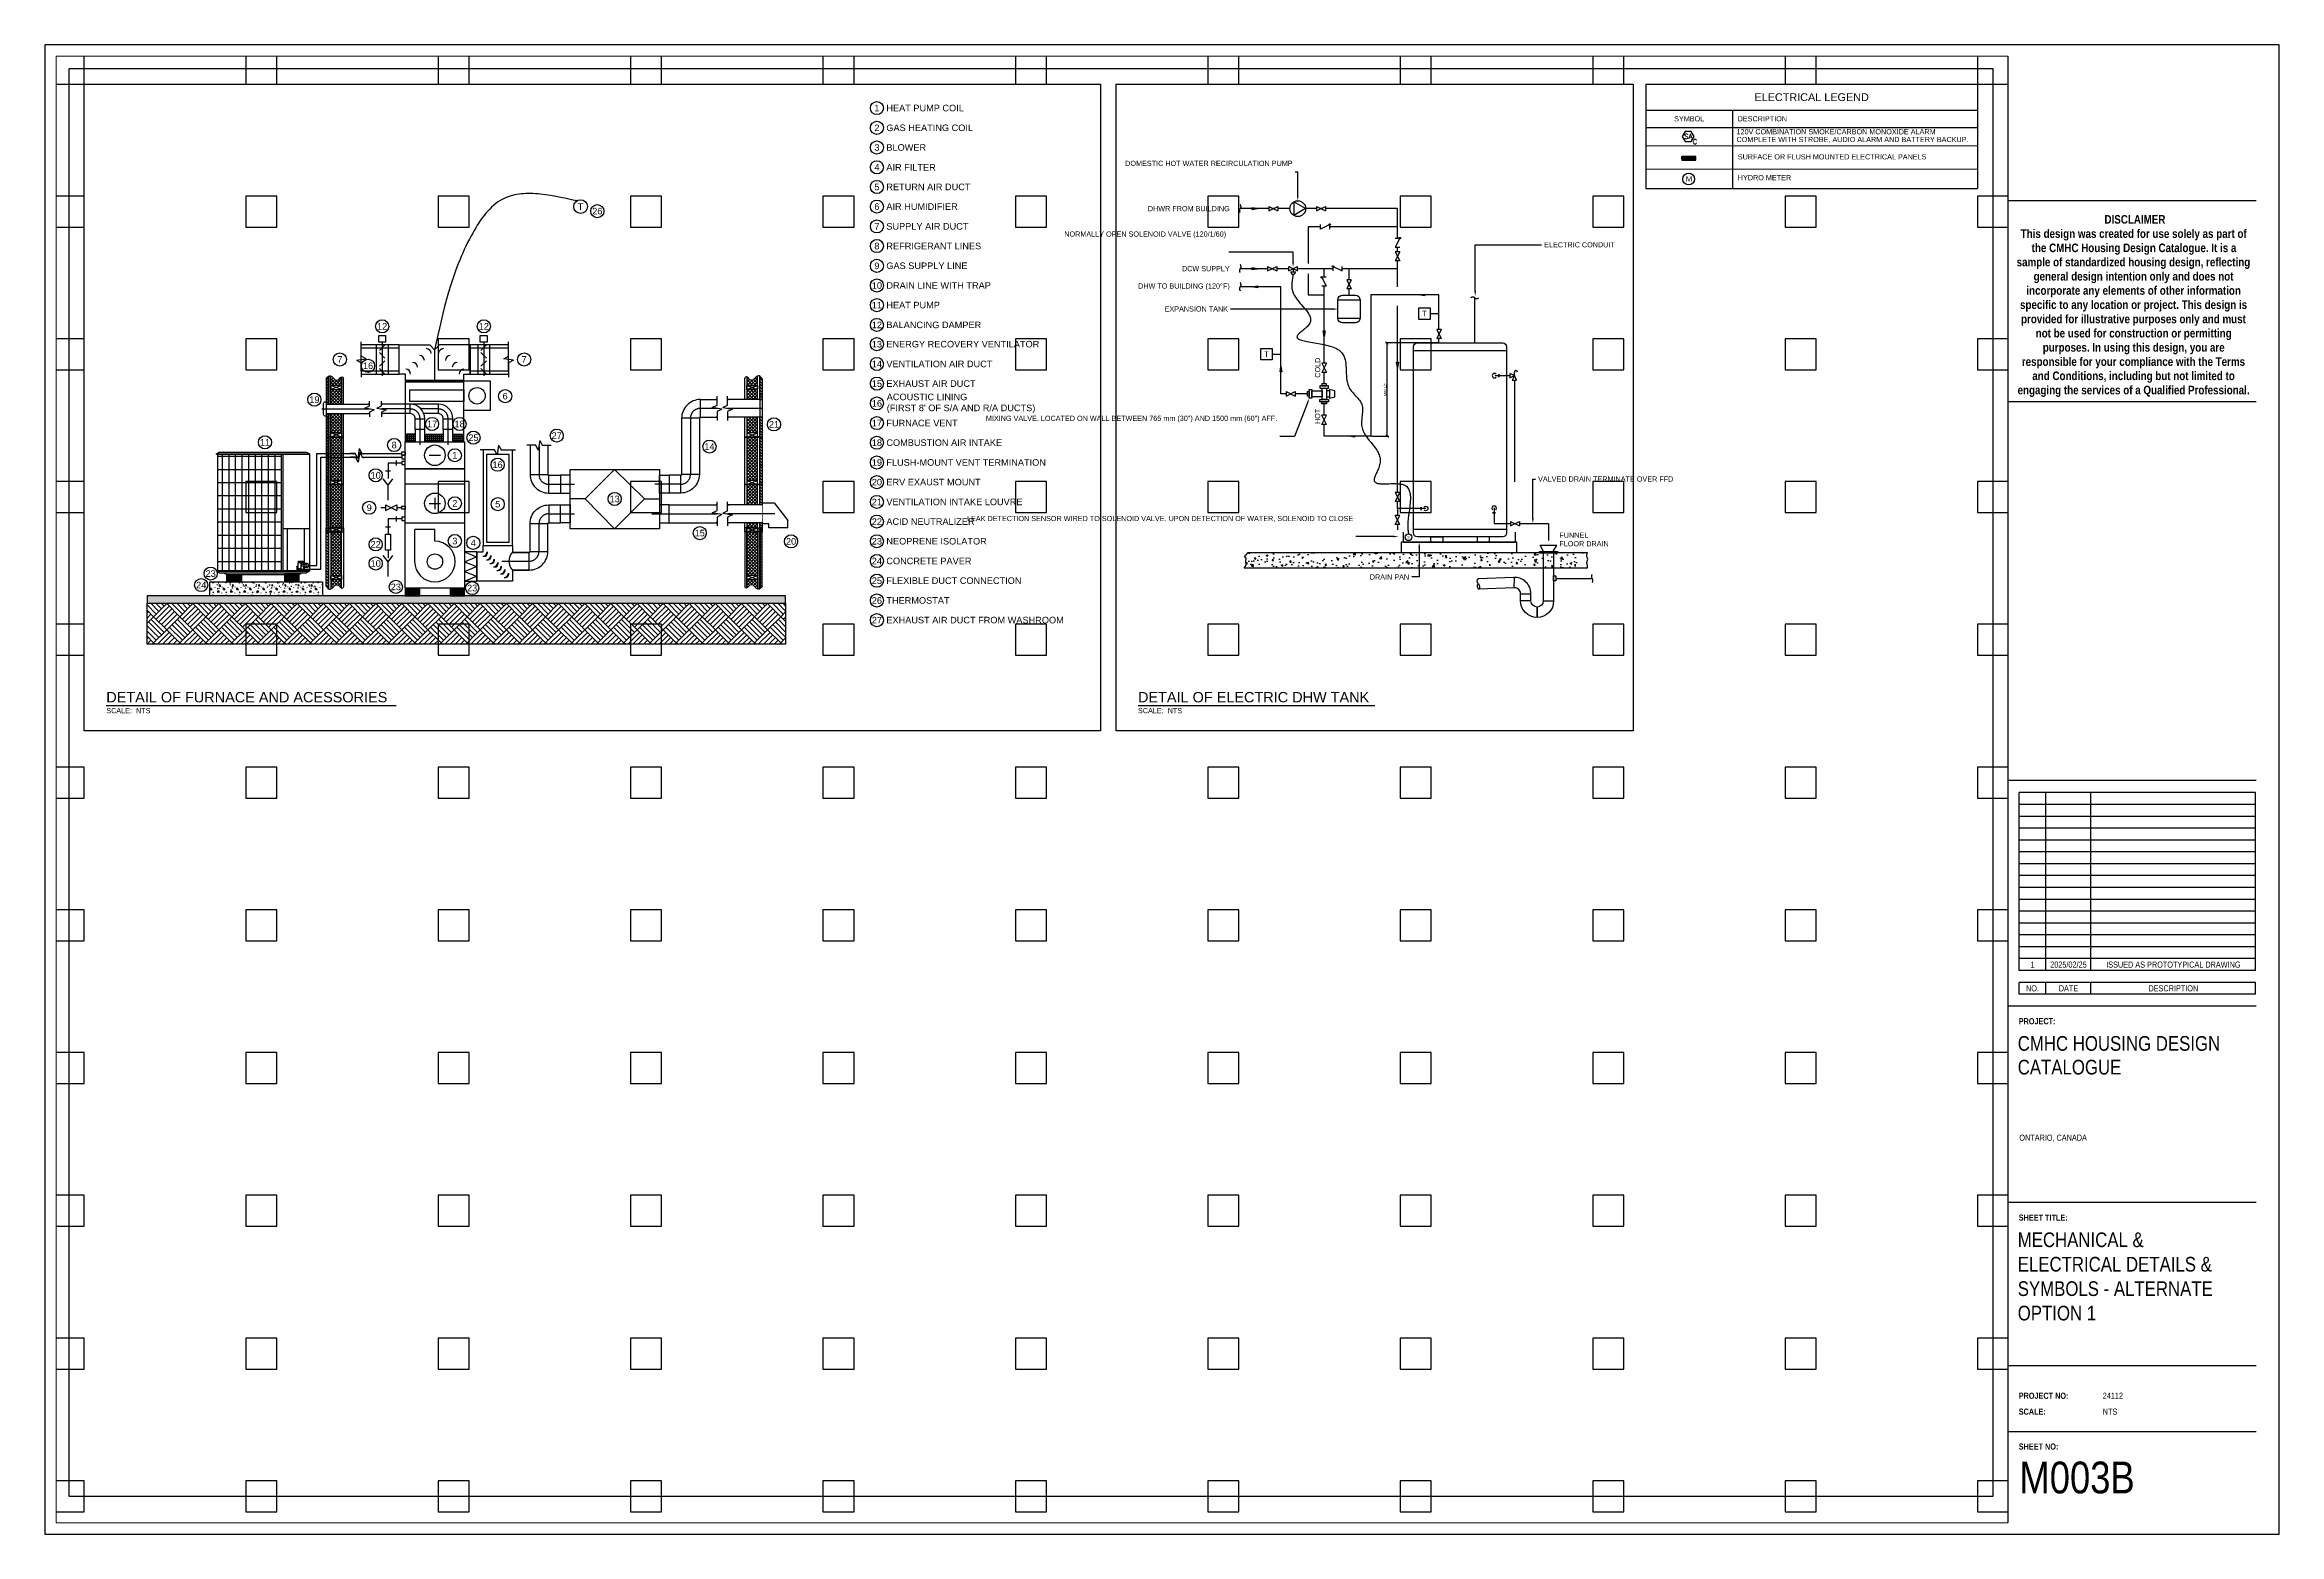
# Paper-space layout 'M003B COVER ALTERNATE 1' of a CAD drawing. Header units: millimetres. Extents: x 0 to 914, y 0 to 610.
# The model-space entities are those that its viewports show. They can reach past a viewport. Long polylines and large blocks are cut down to what shows.
import ezdxf
from ezdxf import colors
from ezdxf.entities.mleader import LeaderData, LeaderLine
from ezdxf.enums import TextEntityAlignment as Align
from ezdxf.lldxf.tags import DXFTag
from ezdxf.math import Vec2, Vec3

# ---------------------------------------------------------------- set-up
doc = ezdxf.new("R2010")
doc.units = ezdxf.units.MM
doc.header["$LTSCALE"] = 25
for name, pattern in [('schedules_symbols_notes$0$CENTER2', [1.125, 0.75, -0.125, 0.125, -0.125]), ('schedules_symbols_notes$0$DCW', [1.5, 1, -0.2, 0.1, -0.2]), ('schedules_symbols_notes$0$DHW', [1.7, 1, -0.2, 0.1, -0.1, 0.1, -0.2]), ('schedules_symbols_notes$0$DHWR', [1.9, 1, -0.2, 0.1, -0.1, 0.1, -0.1, 0.1, -0.2]), ('schedules_symbols_notes$0$HIDDEN', [0.375, 0.25, -0.125]), ('schedules_symbols_notes$0$HIDDEN2', [0.1875, 0.125, -0.0625])]:
    doc.linetypes.add(name, pattern=pattern)
for name, color, linetype in [('schedules_symbols_notes$0$E-FA', 2, 'Continuous'), ('schedules_symbols_notes$0$E-POWER', 2, 'Continuous'), ('schedules_symbols_notes$0$E-TEXT', 11, 'Continuous'), ('schedules_symbols_notes$0$M-ANNO', 11, 'Continuous'), ('schedules_symbols_notes$0$M-CENTER', 33, 'schedules_symbols_notes$0$CENTER2'), ('schedules_symbols_notes$0$M-CONTROLWIRING', 140, 'schedules_symbols_notes$0$CENTER2'), ('schedules_symbols_notes$0$M-DETAIL CLR11', 11, 'Continuous'), ('schedules_symbols_notes$0$M-DETAIL CLR12', 12, 'Continuous'), ('schedules_symbols_notes$0$M-DETAIL CLR4', 4, 'Continuous'), ('schedules_symbols_notes$0$M-EQUIPMENT', 3, 'Continuous'), ('schedules_symbols_notes$0$M-HVAC-EXHS-DUCT', 5, 'Continuous'), ('schedules_symbols_notes$0$M-HVAC-RETN-DUCT', 1, 'Continuous'), ('schedules_symbols_notes$0$M-HVAC-SUPP-DUCT', 4, 'Continuous'), ('schedules_symbols_notes$0$M-HVAC-TSTAT', 4, 'Continuous'), ('schedules_symbols_notes$0$M-LEN-ELEV', 7, 'Continuous'), ('schedules_symbols_notes$0$M-PIPE-REFR', 3, 'Continuous'), ('schedules_symbols_notes$0$M-SENSOR', 1, 'Continuous'), ('schedules_symbols_notes$0$P-COND-DRAIN', 3, 'schedules_symbols_notes$0$CONDENSATE_DRAIN'), ('schedules_symbols_notes$0$P-NGAS', 2, 'schedules_symbols_notes$0$NAT_GAS'), ('T-TLB', 11, 'Continuous'), ('titleblock$0$T-TLB', 11, 'Continuous')]:
    doc.layers.add(name, color=color, linetype=linetype)
doc.styles.add('Arial Narrow', font='ARIALN.TTF', dxfattribs={"height": 13})
doc.styles.add('Arial Narrow_1', font='ARIALN.TTF', dxfattribs={"height": 6})
doc.styles.add('Arial Narrow_2', font='ARIALN.TTF', dxfattribs={"height": 2.5})
doc.styles.add('schedules_symbols_notes$0$RDZENG', font='micross.ttf', dxfattribs={"height": 2})
doc.styles.add('schedules_symbols_notes$0$RDZENG_0.25', font='micross.ttf', dxfattribs={"height": 4})
doc.styles.add('schedules_symbols_notes$0$RDZENG_1', font='micross.ttf', dxfattribs={"height": 0.083333})
doc.styles.add('schedules_symbols_notes$0$ROMANS', font='ROMANS.SHX')
doc.styles.add('schedules_symbols_notes$0$Standard', font='arial.ttf')
doc.styles.add('titleblock$0$Arial Narrow', font='ARIALN.TTF', dxfattribs={"height": 13})
doc.styles.add('titleblock$0$Arial Narrow_1', font='ARIALN.TTF', dxfattribs={"height": 6})
doc.styles.add('titleblock$0$Arial Narrow_2', font='ARIALN.TTF', dxfattribs={"height": 2.5})
doc.styles.add('titleblock$0$Arial Narrow_B', font='ARIALNB.TTF', dxfattribs={"height": 2})
doc.styles.add('titleblock$0$Arial Narrow_B_1', font='ARIALNB.TTF', dxfattribs={"height": 2.5})
tags = doc.linetypes.add('schedules_symbols_notes$0$CONDENSATE_DRAIN', pattern='A,2,-0.2,["CD",schedules_symbols_notes$0$Standard,S=0.08,R=0,X=-0.08,Y=-0.04],-0.2', length=2.4).pattern_tags.tags
tags[6] = DXFTag(74, 10)
tags = doc.linetypes.add('schedules_symbols_notes$0$NAT_GAS', pattern='A,2,-0.1,["G",schedules_symbols_notes$0$Standard,S=0.08,R=0,X=0,Y=-0.04],-0.2', length=2.3).pattern_tags.tags
tags[6] = DXFTag(74, 10)
doc.dimstyles.new('schedules_symbols_notes$0$RDZ Detail Dimension', dxfattribs={"dimtxt": 2, "dimasz": 2.5, "dimexe": 1.25, "dimexo": 0.625, "dimtad": 1, "dimtxsty": 'schedules_symbols_notes$0$Standard', "dimblk": 'schedules_symbols_notes$0$_ArchTick', "dimcen": 2.5, "dimadec": 0, "dimazin": 0, "dimtfac": 1, "dimtmove": 0, "dimatfit": 3, "dimfxl": 1, "dimarcsym": 0})
pattern_1 = [(315, (-2626.6008, 3017.7806), (1.5240005, -4e-16), [0.625026, -1.5302362]), (0, (-2626.1589, 3017.3386), (1.524, 1.524), [0.64008, -0.88392]), (45, (-2625.5188, 3017.3386), (0, 1.5240005), [0.625026, -1.5302362]), (135, (-2625.0768, 3018.4206), (-1.5240005, 2e-16), [0.625026, -1.5302362]), (225, (-2626.1589, 3018.8626), (-3e-16, -1.5240005), [0.625026, -1.5302362]), (270, (-2626.6008, 3018.4206), (1.524, -1.524), [0.64008, -0.88392])]
pattern_2 = [(0, (-2626.601, 3022.402), (10.16, 10.16), [1.27, -8.89]), (90, (-2626.601, 3022.402), (-10.16, 10.16), [1.27, -8.89]), (135, (-2625.331, 3022.402), (-10.16, 9e-16), [1.79605, -12.57236]), (0, (-2625.331, 3028.117), (10.16, 10.16), [1.27, -8.89]), (45, (-2624.696, 3027.482), (0, 10.16), [0.898025, -13.47038]), (135, (-2624.696, 3027.482), (-10.16, 9e-16), [0.898025, -13.47038]), (0, (-2621.521, 3030.657), (10.16, 10.16), [1.79605, -8.36395]), (45, (-2621.521, 3030.657), (0, 10.16), [1.27, -13.09841]), (135, (-2619.725, 3030.657), (-10.16, 9e-16), [1.27, -13.09841]), (90, (-2619.616, 3024.942), (-10.16, 10.16), [1.27, -8.89]), (45, (-2619.616, 3024.942), (0, 10.16), [0.898025, -13.47038]), (135, (-2618.981, 3025.577), (-10.16, 9e-16), [0.898025, -13.47038]), (0, (-2625.331, 3024.942), (10.16, 10.16), [0.635, -8.509]), (0, (-2617.711, 3027.482), (10.16, 10.16), [0.635, -8.509]), (90, (-2620.886, 3028.752), (-10.16, 10.16), [0.635, -8.509]), (135, (-2619.616, 3023.037), (-10.16, 9e-16), [0.898025, -13.47038]), (135, (-2624.061, 3030.022), (-10.16, 9e-16), [0.898025, -13.47038]), (45, (-2621.838, 3025.736), (0, 10.16), [0.898025, -13.47038]), (90, (-2623.108, 3023.672), (-10.16, 10.16), [0.15875, -10.00125]), (90, (-2622.632, 3027.958), (-10.16, 10.16), [0.15875, -10.00125]), (90, (-2617.87, 3029.704), (-10.16, 10.16), [0.15875, -10.00125]), (90, (-2617.711, 3024.307), (-10.16, 10.16), [0.15875, -10.00125])]

psp = doc.layouts.new('M003B COVER ALTERNATE 1')

# ---------------------------------------------------------------- texts
at = {"layer": 'T-TLB', "lineweight": 9, "attachment_point": 1}
for s, insert, char_height, width, style in [('MECHANICAL & ELECTRICAL DETAILS & SYMBOLS - ALTERNATE OPTION 1', (807.37, 123.54), 6, 94.9633, 'Arial Narrow_1'), ('24112', (842.16, 57.97), 2.5, 11.6245, 'Arial Narrow_2'), ('NTS', (842.16, 51.46), 2.5, 24.717, 'Arial Narrow_2'), ('M003B', (808.06, 29.75), 13, 42.0886, 'Arial Narrow')]:
    psp.add_mtext(s, dxfattribs=dict(at, insert=insert, char_height=char_height, width=width, style=style))

msp = doc.modelspace()

# ---------------------------------------------------------------- blocks, each defined once
blk = doc.blocks.new('titleblock')
at = {"layer": 'titleblock$0$T-TLB'}
for p, q in [((36, 24), (0, 24)), ((0, 24), (0, 0)), ((31.625, 23.813), (31.625, 0.188)), ((36, 0), (36, 24)), ((35.625, 21.486), (31.625, 21.486)), ((35.625, 18.248), (31.625, 18.248)), ((35.625, 12.145), (31.625, 12.145)), ((35.619, 11.95), (31.808, 11.95)), ((31.808, 9.084), (31.808, 11.95)), ((32.239, 9.084), (32.239, 11.95)), ((32.966, 9.084), (32.966, 11.95)), ((35.619, 9.084), (35.619, 11.95)), ((35.619, 11.758), (31.808, 11.758)), ((35.619, 11.567), (31.808, 11.567)), ((35.619, 11.376), (31.808, 11.376)), ((35.619, 11.185), (31.808, 11.185)), ((35.619, 10.994), (31.808, 10.994)), ((35.619, 10.803), (31.808, 10.803)), ((35.619, 10.612), (31.808, 10.612)), ((35.619, 10.421), (31.808, 10.421)), ((35.619, 10.23), (31.808, 10.23)), ((35.619, 10.039), (31.808, 10.039)), ((35.619, 9.848), (31.808, 9.848)), ((35.619, 9.657), (31.808, 9.657)), ((35.619, 9.466), (31.808, 9.466)), ((35.619, 9.275), (31.808, 9.275)), ((35.619, 9.084), (31.808, 9.084)), ((32.239, 8.893), (31.808, 8.893)), ((31.808, 8.702), (31.808, 8.893)), ((32.239, 8.702), (31.808, 8.702)), ((32.966, 8.893), (32.239, 8.893)), ((32.239, 8.702), (32.239, 8.893)), ((32.966, 8.702), (32.239, 8.702)), ((35.619, 8.893), (32.966, 8.893)), ((32.966, 8.702), (32.966, 8.893)), ((35.619, 8.702), (32.966, 8.702)), ((35.619, 8.702), (35.619, 8.893)), ((35.625, 8.511), (31.625, 8.511)), ((35.625, 5.348), (31.625, 5.348)), ((35.625, 2.712), (31.625, 2.712)), ((31.625, 1.656), (35.625, 1.656)), ((0, 0), (36, 0))]:
    blk.add_line(p, q, dxfattribs=at)
at = {"layer": 'titleblock$0$T-TLB', "lineweight": 9, "attachment_point": 1}
for s, insert, char_height, width, style in [('DISCLAIMER', (33.183, 21.255), 0.1378, 1.20253, 'titleblock$0$Arial Narrow_B'), ('This design was created for use solely as part of ', (31.834, 21.025), 0.1378, 4.52605, 'titleblock$0$Arial Narrow_B'), ('sample of standardized housing design, reflecting ', (31.768, 20.567), 0.1378, 4.6744, 'titleblock$0$Arial Narrow_B'), ('the CMHC Housing Design Catalogue. It is a ', (32.011, 20.796), 0.1378, 4.09996, 'titleblock$0$Arial Narrow_B'), ('general design intention only and does not ', (32.042, 20.338), 0.1378, 4.02105, 'titleblock$0$Arial Narrow_B'), ('specific to any location or project. This design is ', (31.823, 19.88), 0.1378, 4.5513, 'titleblock$0$Arial Narrow_B'), ('incorporate any elements of other information ', (31.925, 20.109), 0.1378, 4.30512, 'titleblock$0$Arial Narrow_B'), ('provided for illustrative purposes only and must ', (31.839, 19.65), 0.1378, 4.51343, 'titleblock$0$Arial Narrow_B'), ('not be used for construction or permitting ', (32.076, 19.421), 0.1378, 3.94215, 'titleblock$0$Arial Narrow_B'), ('purposes. In using this design, you are ', (32.19, 19.192), 0.1378, 3.6644, 'titleblock$0$Arial Narrow_B'), ('responsible for your compliance with the Terms ', (31.852, 18.963), 0.1378, 4.48187, 'titleblock$0$Arial Narrow_B'), ('and Conditions, including but not limited to  ', (32.021, 18.734), 0.1378, 4.12837, 'titleblock$0$Arial Narrow_B'), ('engaging the services of a Qualified Professional.', (31.784, 18.505), 0.1378, 4.59233, 'titleblock$0$Arial Narrow_B'), ('PROJECT:', (31.802, 8.316), 0.0984, 0.69122, 'titleblock$0$Arial Narrow_B_1'), ('CMHC HOUSING DESIGN', (31.786, 8.027), 0.23622, 3.99896, 'titleblock$0$Arial Narrow_1'), ('CATALOGUE', (31.786, 7.645), 0.2362, 2.04525, 'titleblock$0$Arial Narrow_1'), ('ONTARIO, CANADA', (31.812, 6.44), 0.09843, 1.26881, 'titleblock$0$Arial Narrow_2'), ('SHEET TITLE:', (31.802, 5.152), 0.09843, 0.92478, 'titleblock$0$Arial Narrow_B_1'), ('PROJECT NO:', (31.802, 2.282), 0.09843, 0.93425, 'titleblock$0$Arial Narrow_B_1'), ('SCALE:', (31.802, 2.026), 0.0984, 0.50816, 'titleblock$0$Arial Narrow_B_1'), ('SHEET NO:', (31.802, 1.463), 0.0984, 0.74487, 'titleblock$0$Arial Narrow_B_1')]:
    blk.add_mtext(s, dxfattribs=dict(at, insert=insert, char_height=char_height, width=width, style=style))
at = {"layer": 'titleblock$0$T-TLB', "attachment_point": 2, "line_spacing_factor": 0.974696}
for s, insert, char_height, width, style in [('1', (32.024, 9.228), 0.0984, 0.24054, 'titleblock$0$Arial Narrow'), ('2025/02/25', (32.603, 9.228), 0.0984, 0.36263, 'titleblock$0$Arial Narrow'), ('ISSUED AS PROTOTYPICAL DRAWING', (34.293, 9.228), 0.09843, 2.07395, 'titleblock$0$Arial Narrow'), ('NO.', (32.024, 8.846), 0.0984, 0.24054, 'titleblock$0$Arial Narrow_2'), ('DATE', (32.603, 8.846), 0.0984, 0.36263, 'titleblock$0$Arial Narrow_2'), ('DESCRIPTION', (34.293, 8.846), 0.09843, 0.92712, 'titleblock$0$Arial Narrow_2')]:
    blk.add_mtext(s, dxfattribs=dict(at, insert=insert, char_height=char_height, width=width, style=style))
blk = doc.blocks.new('*U319')
at = {"layer": 'Defpoints'}
blk.add_lwpolyline([(-12, -12), (12, -12), (12, 12), (-12, 12)], close=True, dxfattribs=at)
blk = doc.blocks.new('*U324')
at = {"layer": 'Defpoints', "color": 0, "linetype": 'ByBlock', "lineweight": -2, "transparency": 16777216}
for p in [(0, 1104), (148.8, 1104), (297.6, 1104), (446.4, 1104), (595.2, 1104), (744, 1104), (892.8, 1104), (1041.6, 1104), (1190.4, 1104), (1339.2, 1104), (1488, 1104), (0, 993.6), (148.8, 993.6), (297.6, 993.6), (446.4, 993.6), (595.2, 993.6), (744, 993.6), (892.8, 993.6), (1041.6, 993.6), (1190.4, 993.6), (1339.2, 993.6), (1488, 993.6), (0, 883.2), (148.8, 883.2), (297.6, 883.2), (446.4, 883.2), (595.2, 883.2), (744, 883.2), (892.8, 883.2), (1041.6, 883.2), (1190.4, 883.2), (1339.2, 883.2), (1488, 883.2), (0, 772.8), (148.8, 772.8), (297.6, 772.8), (446.4, 772.8), (595.2, 772.8), (744, 772.8), (892.8, 772.8), (1041.6, 772.8), (1190.4, 772.8), (1339.2, 772.8), (1488, 772.8), (0, 662.4), (148.8, 662.4), (297.6, 662.4), (446.4, 662.4), (595.2, 662.4), (744, 662.4), (892.8, 662.4), (1041.6, 662.4), (1190.4, 662.4), (1339.2, 662.4), (1488, 662.4), (0, 552), (148.8, 552), (297.6, 552), (446.4, 552), (595.2, 552), (744, 552), (892.8, 552), (1041.6, 552), (1190.4, 552), (1339.2, 552), (1488, 552), (0, 441.6), (148.8, 441.6), (297.6, 441.6), (446.4, 441.6), (595.2, 441.6), (744, 441.6), (892.8, 441.6), (1041.6, 441.6), (1190.4, 441.6), (1339.2, 441.6), (1488, 441.6), (0, 331.2), (148.8, 331.2), (297.6, 331.2), (446.4, 331.2), (595.2, 331.2), (744, 331.2), (892.8, 331.2), (1041.6, 331.2), (1190.4, 331.2), (1339.2, 331.2), (1488, 331.2), (0, 220.8), (148.8, 220.8), (297.6, 220.8), (446.4, 220.8), (595.2, 220.8), (744, 220.8), (892.8, 220.8), (1041.6, 220.8), (1190.4, 220.8), (1339.2, 220.8), (1488, 220.8), (0, 110.4), (148.8, 110.4), (297.6, 110.4), (446.4, 110.4), (595.2, 110.4), (744, 110.4), (892.8, 110.4), (1041.6, 110.4), (1190.4, 110.4), (1339.2, 110.4), (1488, 110.4), (0, 0), (148.8, 0), (297.6, 0), (446.4, 0), (595.2, 0), (744, 0), (892.8, 0), (1041.6, 0), (1190.4, 0), (1339.2, 0), (1488, 0)]:
    blk.add_blockref('*U319', p, dxfattribs=at)
blk = doc.blocks.new('*U195')
at = {"layer": 'schedules_symbols_notes$0$M-ANNO'}
blk.add_line((8.5, 9.81), (100.13, 9.81), dxfattribs=at)
at = {"layer": 'schedules_symbols_notes$0$M-ANNO', "style": 'schedules_symbols_notes$0$RDZENG'}
blk.add_attdef('SCALE', text='', height=2, dxfattribs=at).set_placement((8.5, 8.81), align=Align.TOP_LEFT)
blk.add_attdef('DETAILNAME', text='', height=4, dxfattribs=at).set_placement((8.5, 9.81), align=Align.BOTTOM_LEFT)
blk = doc.blocks.new('*U183')
blk.add_wipeout([(-0.024, 0.024), (0, 0), (-0.024, -0.024), (-0.018, -0.029), (-0.01, -0.033), (0.002, -0.034), (0.013, -0.032), (0.022, -0.026), (0.029, -0.018), (0.033, -0.008), (0.034, 0), (0.033, 0.009), (0.03, 0.017), (0.023, 0.025), (0.014, 0.031), (0.005, 0.034), (-0.004, 0.034), (-0.012, 0.032), (-0.019, 0.029)])
for p, q in [((-0.069, -0.023), (-0.069, 0.023)), ((-0.069, -0.023), (-0.069, 0.023)), ((-0.069, 0.023), (-0.069, -0.023))]:
    blk.add_line(p, q)
blk.add_arc((0, 0), 0.0344, 225, 135)
blk = doc.blocks.new('*U194')
for centre, start, end in [((2, -2), 45, 135), ((6, -2), 45, 135), ((6, 2), 225, 315)]:
    blk.add_arc(centre, 2.83, start, end)
at = {"layer": 'Defpoints', "color": 123}
for p, q in [((0, 0), (0, -0.8)), ((8, 0), (8, -0.8))]:
    blk.add_line(p, q, dxfattribs=at)
blk = doc.blocks.new('*U185')
for p, q in [((12, 0), (-6, 10.4)), ((-6, 10.4), (-6, -10.4)), ((12, 0), (-6, -10.4))]:
    blk.add_line(p, q)
blk.add_circle((0, 0), 12)
blk = doc.blocks.new('schedules_symbols_notes$0$A$C3FA30B43')
for points in [[(-3.12, -0.12), (-3.12, 1.8), (-3.83, 1.8), (-3.83, -0.12)], [(-2.15, 2.5), (-3.12, 2.5), (-3.12, -0.81), (-2.15, -0.81)], [(-2.15, 1.68), (2.15, 1.68), (2.15, 0), (-2.15, 0)], [(-1.68, 2.88), (1.68, 2.88), (1.18, 5.02), (-1.18, 5.02)], [(-1.18, 0), (1.18, 0), (1.18, -3.94), (-1.18, -3.94)], [(2.15, 2.5), (3.12, 2.5), (3.12, -0.81), (2.15, -0.81)], [(3.12, -0.12), (3.12, 1.8), (3.83, 1.8), (3.83, -0.12)], [(1.66, -3.94), (1.66, -4.91), (-1.66, -4.91), (-1.66, -3.94)], [(-0.96, -4.91), (0.96, -4.91), (0.96, -5.62), (-0.96, -5.62)]]:
    blk.add_lwpolyline(points, close=True)
blk.add_lwpolyline([(-1.18, 2.88), (-1.18, 1.68), (1.18, 1.68), (1.18, 2.88)])
blk = doc.blocks.new('schedules_symbols_notes$0$VALVE')
blk.add_wipeout([(0.069, -0.034), (0.069, 0.034), (-0.069, -0.034), (-0.069, 0.034)])
for p, q in [((-0.069, 0.034), (-0.069, -0.034)), ((-0.069, -0.034), (0.069, 0.034)), ((-0.069, 0.034), (0.069, -0.034)), ((0.069, 0.034), (0.069, -0.034))]:
    blk.add_line(p, q)
blk = doc.blocks.new('*U188')
blk.add_wipeout([(-0.034, -0.069), (0.034, -0.069), (-0.034, 0.069), (0.034, 0.069)])
for p, q in [((0.034, 0.069), (-0.034, 0.069)), ((-0.034, 0.069), (0.034, -0.069)), ((0.034, 0.069), (-0.034, -0.069)), ((0.034, -0.069), (-0.034, -0.069))]:
    blk.add_line(p, q)
blk = doc.blocks.new('*U192')
h = blk.add_hatch(color=256)
h.dxf.hatch_style = 1
h.paths.add_polyline_path([(-0.083, 0), (0, -0.014), (0, 0.014)])
blk.add_lwpolyline([(-0.083, 0), (0, 0.014), (0, -0.014)], close=True)
blk = doc.blocks.new('schedules_symbols_notes$0$_ArchTick')
at = {"color": 0, "linetype": 'ByBlock', "const_width": 0.15}
blk.add_lwpolyline([(-0.5, -0.5), (0.5, 0.5)], dxfattribs=at)
blk = doc.blocks.new('*D242')
at = {"layer": 'Defpoints', "color": 0, "transparency": 16777216}
for p in [(-190.3, -200), (-150.3, -200), (-203, -272.2)]:
    blk.add_point(p, dxfattribs=at)
at = {"layer": 'schedules_symbols_notes$0$M-ANNO', "color": 0, "lineweight": -2, "transparency": 16777216}
for p, q in [((-150.9, -200), (-191.5, -200)), ((-190.3, -272.2), (-190.3, -200)), ((-202.4, -272.2), (-189, -272.2))]:
    blk.add_line(p, q, dxfattribs=at)
at = {"layer": 'schedules_symbols_notes$0$M-ANNO', "color": 0, "lineweight": -2, "transparency": 16777216, "xscale": 2.5, "yscale": 2.5, "zscale": 2.5}
for p, rotation in [((-190.3, -200), 90), ((-190.3, -272.2), 270)]:
    blk.add_blockref('schedules_symbols_notes$0$_ArchTick', p, dxfattribs=dict(at, rotation=rotation))
at = {"layer": 'schedules_symbols_notes$0$M-ANNO', "color": 0, "transparency": 16777216, "insert": (-191.9, -236.1), "char_height": 2, "attachment_point": 5, "rotation": 90, "style": 'schedules_symbols_notes$0$Standard'}
blk.add_mtext('MIN 12"', dxfattribs=at)
blk = doc.blocks.new('*U191')
blk.add_lwpolyline([(0, 0.087), (0.174, 0.087), (0.174, -0.087), (0, -0.087)], close=True)
at = {"color": 11, "insert": (0.087, 0), "char_height": 0.0868, "attachment_point": 5, "style": 'schedules_symbols_notes$0$Standard'}
blk.add_mtext_dynamic_manual_height_columns('T', width=0.09469, gutter_width=1.042, heights=[0], dxfattribs=at)
blk = doc.blocks.new('schedules_symbols_notes$0$A$C5ACE41D7')
h = blk.add_hatch()
h.set_pattern_fill('ANSI31', color=256, scale=10, style=0)
h.set_pattern_definition([(45, (-14703.144, -6128.736), (-22.45064, 22.45064), [])])
edge = h.paths.add_edge_path()
edge.add_line((-156, 0), (-156, -734))
edge.add_line((-156, -734), (-125, -734))
edge.add_line((-125, -734), (-125, 0))
h = blk.add_hatch()
h.set_pattern_fill('INSULATION', color=256, scale=10, style=0)
h.set_pattern_definition([(45, (-14703.144, -6128.736), (-25.14472, 25.14472), []), (135, (-14703.144, -6128.736), (-25.14472, -25.14472), [])])
h.paths.add_polyline_path([(82, 0), (-82, 0), (-82, -671), (82, -671)])
for p, q in [((113, 0), (-156, 0)), ((82, -671), (-82, -734)), ((82, -734), (-82, -671))]:
    blk.add_line(p, q)
for points in [[(-156, 0), (-156, -734), (-125, -734), (-125, 0)], [(-113, 0), (-113, -732), (-82, -732), (-82, 0)], [(-82, 0), (82, 0)], [(82, 0), (82, -734), (113, -734), (113, 0)]]:
    blk.add_lwpolyline(points)
blk.add_lwpolyline([(82, -734), (-82, -734), (-82, -671), (82, -671)], close=True)
blk = doc.blocks.new('schedules_symbols_notes$0$A$C5ACE41DD')
h = blk.add_hatch()
h.set_pattern_fill('ANSI31', color=256, scale=10, style=0)
h.set_pattern_definition([(45, (-14703.144, -5394.925), (-22.45064, 22.45064), [])])
edge = h.paths.add_edge_path()
edge.add_line((-156, 902), (-156, 0))
edge.add_line((-156, 0), (-125, 0))
edge.add_line((-125, 0), (-125, 935))
h = blk.add_hatch()
h.set_pattern_fill('INSULATION', color=256, scale=10, style=0)
h.set_pattern_definition([(45, (-14703.144, -5394.925), (-25.14472, 25.14472), []), (135, (-14703.144, -5394.925), (-25.14472, -25.14472), [])])
h.paths.add_polyline_path([(82, 734), (-82, 734), (-82, 63), (82, 63)])
edge = h.paths.add_edge_path()
edge.add_line((82, 796), (82, 928))
edge.add_spline(control_points=[(82, 928), (62, 917), (-2, 833), (-52, 930), (-82, 945)], knot_values=[91.647441, 91.647441, 91.647441, 91.647441, 165.163231, 279.58537, 279.58537, 279.58537, 279.58537], degree=3, periodic=0)
edge.add_line((-82, 945), (-82, 796))
edge.add_line((-82, 796), (82, 796))
for p, q in [((82, 734), (-82, 796)), ((82, 796), (-82, 734)), ((82, 63), (-82, 0)), ((82, 0), (-82, 63))]:
    blk.add_line(p, q)
for points in [[(-156, 902), (-156, 0), (-125, 0), (-125, 935)], [(-113, 943), (-113, 2), (-82, 2), (-82, 945)], [(82, 928), (82, 0), (113, 0), (113, 913)]]:
    blk.add_lwpolyline(points)
for points in [[(82, 796), (-82, 796), (-82, 734), (82, 734)], [(82, 0), (-82, 0), (-82, 63), (82, 63)]]:
    blk.add_lwpolyline(points, close=True)
blk.add_spline([(-156, 902), (-93, 948), (14, 879), (103, 928), (113, 913)], degree=3)
blk = doc.blocks.new('*U211')
for p, q in [((7, 0), (-2, 0)), ((8.5, -3), (7, 0)), ((9.5, 3), (8.5, -3)), ((9.5, 3), (11, 0)), ((11, 0), (20, 0))]:
    blk.add_line(p, q)
at = {"layer": 'Defpoints', "color": 123}
for p, q in [((0, 0), (0, -0.6)), ((18, 0), (18, -0.6))]:
    blk.add_line(p, q, dxfattribs=at)
blk = doc.blocks.new('schedules_symbols_notes$0$PIPE ELBOW')
at = {"linetype": 'Continuous'}
for p, q in [((-1.5, 5), (1.5, 5)), ((5, 1.5), (5, -1.5))]:
    blk.add_line(p, q, dxfattribs=at)
blk = doc.blocks.new('schedules_symbols_notes$0$A$C5ACE2627')
at = {"layer": 'schedules_symbols_notes$0$M-LEN-ELEV', "color": 0}
for p, q in [((-13.25, 37.25), (-14.12, 36.75)), ((-14.12, 36.5), (-14.12, 36.75)), ((-13.88, 36.5), (-13.88, 1.25)), ((-13.25, 37.25), (13.25, 37.25)), ((13.25, 37.25), (14.12, 36.75)), ((14.12, 36.75), (14.12, 36.5)), ((14.12, 36.5), (14.12, 1)), ((-14.12, 1.25), (-14.12, 1)), ((-14.12, 1), (-13.25, 0.5)), ((-12, 0.5), (-11, 0)), ((-11, 0), (11, 0)), ((12, 0.5), (11, 0)), ((14.12, 1), (13.25, 0.5))]:
    blk.add_line(p, q, dxfattribs=at)
at = {"layer": 'schedules_symbols_notes$0$M-LEN-ELEV', "color": 11}
for p, q in [((-14.12, 36.75), (14.12, 36.75)), ((14.12, 36.5), (-14.12, 36.5)), ((-13.88, 36), (5.56, 36)), ((-12.44, 36.5), (-12.44, 1.25)), ((-10.44, 36.5), (-10.44, 1.25)), ((-8.44, 36.5), (-8.44, 1.25)), ((-6.44, 36.5), (-6.44, 1.25)), ((-4.44, 36.5), (-4.44, 1.25)), ((-2.44, 36.5), (-2.44, 1.25)), ((-0.44, 36.5), (-0.44, 1.25)), ((1.56, 36.5), (1.56, 1.25)), ((3.56, 36.5), (3.56, 1.25)), ((5.56, 36.5), (5.56, 1.25)), ((6.06, 36.5), (6.06, 1.25)), ((-13.88, 32), (5.56, 32)), ((-13.88, 28), (5.56, 28)), ((-13.88, 24), (5.56, 24)), ((-13.88, 20), (5.56, 20)), ((-13.88, 16), (5.56, 16)), ((14.12, 13.88), (6.06, 13.88)), ((7.34, 13.88), (7.34, 1.24)), ((12.5, 13.87), (12.5, 3)), ((-13.88, 12), (5.56, 12)), ((-13.88, 8), (5.56, 8)), ((-14.12, 1.25), (14.12, 1.25)), ((-14.12, 1), (14.12, 1)), ((-13.88, 4), (5.56, 4)), ((-13.25, 0.5), (13.25, 0.5)), ((10.34, 2.54), (10.34, 2.41)), ((10.39, 2.41), (10.39, 2.37)), ((10.46, 2.37), (10.46, 1.25)), ((11.27, 1.69), (10.52, 1.69)), ((11.27, 1.44), (10.52, 1.44)), ((10.53, 2.41), (10.53, 2.37)), ((10.57, 2.54), (10.57, 2.41)), ((10.89, 3.84), (12.09, 3.84)), ((11.06, 4.04), (11.06, 3.84)), ((11.59, 1.84), (11.34, 1.84)), ((11.59, 1.29), (11.34, 1.29)), ((11.51, 3.63), (11.51, 1.84)), ((12.56, 3), (11.68, 3)), ((12.56, 2.5), (11.68, 2.5)), ((11.91, 4.04), (11.91, 3.84)), ((12.09, 3.84), (12.09, 3.84)), ((12.5, 2.5), (12.5, 1.27)), ((13.53, 3.34), (12.78, 3.34)), ((13.53, 2.16), (12.78, 2.16))]:
    blk.add_line(p, q, dxfattribs=at)
for points in [[(10.65, 1.69), (10.65, 2.37), (10.27, 2.37), (10.27, 1.25), (10.65, 1.25), (10.65, 1.44)], [(10.74, 1.69), (10.74, 3.63), (12.27, 3.63), (12.27, 3)], [(12.27, 2.5), (12.27, 1.25)]]:
    blk.add_lwpolyline(points, dxfattribs=at)
for points in [[(10.31, 2.54), (10.6, 2.54), (10.6, 2.41), (10.31, 2.41)], [(10.78, 4.04), (12.18, 4.04), (12.18, 3.84), (10.78, 3.84)], [(10.97, 3.63), (12, 3.63), (12, 3.84), (10.97, 3.84)]]:
    blk.add_lwpolyline(points, close=True, dxfattribs=at)
for centre, radius, start, end in [((10.69, 1.57), 0.206, 142.73094, 217.26906), ((11.76, 1.57), 0.504, 147.05912, 212.94088), ((11.91, 2.75), 0.341, 132.81576, 227.18424), ((13.33, 2.75), 0.806, 133.28943, 226.71057)]:
    blk.add_arc(centre, radius, start, end, dxfattribs=at)
for centre, major_axis, ratio in [((11.59, 1.57), (0, -0.274), 0.416927), ((13.53, 2.75), (0, -0.587), 0.767144)]:
    blk.add_ellipse(centre, major_axis=major_axis, ratio=ratio, dxfattribs=at)
blk = doc.blocks.new('*U210')
for p, q in [((1, 0), (-2, 0)), ((2.5, -3), (1, 0)), ((3.5, 3), (2.5, -3)), ((3.5, 3), (5, 0)), ((5, 0), (8, 0))]:
    blk.add_line(p, q)
at = {"layer": 'Defpoints', "color": 123}
for p, q in [((0, 0), (0, -0.6)), ((6, 0), (6, -0.6))]:
    blk.add_line(p, q, dxfattribs=at)
blk = doc.blocks.new('schedules_symbols_notes$0$KEYED NOTE_0.25')
at = {"layer": 'schedules_symbols_notes$0$M-ANNO'}
blk.add_circle((0, 0), 4, dxfattribs=at)
at = {"layer": 'schedules_symbols_notes$0$M-ANNO', "style": 'schedules_symbols_notes$0$RDZENG_0.25'}
blk.add_attdef('#', text='', height=4, dxfattribs=at).set_placement((0, 0), align=Align.MIDDLE_CENTER)
blk = doc.blocks.new('*U212')
for p, q in [((3.5, 0), (-2, 0)), ((5, -3), (3.5, 0)), ((6, 3), (5, -3)), ((6, 3), (7.5, 0)), ((7.5, 0), (13, 0))]:
    blk.add_line(p, q)
at = {"layer": 'Defpoints', "color": 123}
for p, q in [((0, 0), (0, -0.6)), ((11, 0), (11, -0.6))]:
    blk.add_line(p, q, dxfattribs=at)
blk = doc.blocks.new('*U209')
blk.add_wipeout([(0.069, -0.034), (0.069, 0.034), (-0.069, -0.034), (-0.069, 0.034)])
for p, q in [((-0.069, 0.034), (-0.069, -0.034)), ((-0.069, -0.034), (0.069, 0.034)), ((-0.069, 0.034), (0.069, -0.034)), ((0.069, 0.034), (0.069, -0.034))]:
    blk.add_line(p, q)
blk = doc.blocks.new('schedules_symbols_notes$0$TEMP SENSOR')
blk.add_circle((0, 0), 0.0833)
at = {"color": 11, "insert": (0, 0), "char_height": 0.0833, "attachment_point": 5, "style": 'schedules_symbols_notes$0$Standard'}
blk.add_mtext_dynamic_manual_height_columns('T', width=0.09091, gutter_width=1, heights=[0], dxfattribs=at)
blk = doc.blocks.new('schedules_symbols_notes$0$A$C56AC6403')
at = {"color": 11}
for p, q in [((0, 3), (1.125, 3)), ((3, 0), (3, 1.125))]:
    blk.add_line(p, q, dxfattribs=at)
for centre, radius in [((0, 0), 3), ((1.125, 1.125), 1.875)]:
    blk.add_arc(centre, radius, 0, 90, dxfattribs=at)
blk = doc.blocks.new('*U208')
at = {"layer": 'schedules_symbols_notes$0$M-ANNO'}
blk.add_line((8.5, 9.81), (120.53, 9.81), dxfattribs=at)
at = {"layer": 'schedules_symbols_notes$0$M-ANNO', "style": 'schedules_symbols_notes$0$RDZENG'}
blk.add_attdef('SCALE', text='', height=2, dxfattribs=at).set_placement((8.5, 8.81), align=Align.TOP_LEFT)
blk.add_attdef('DETAILNAME', text='', height=4, dxfattribs=at).set_placement((8.5, 9.81), align=Align.BOTTOM_LEFT)
blk = doc.blocks.new('schedules_symbols_notes$0$P57')
h = blk.add_hatch()
h.set_pattern_fill('ANSI31', color=256, scale=5)
h.set_pattern_definition([(45, (-832.4961, -469.5108), (-0.44194174, 0.44194174), [])])
h.paths.add_polyline_path([(0, 0), (510, 0), (510, 125), (0, 125)])
blk.add_lwpolyline([(0, 0), (510, 0), (510, 125), (0, 125)], close=True)
blk = doc.blocks.new('schedules_symbols_notes$0$A$Cbf4c63aa')
at = {"layer": 'schedules_symbols_notes$0$M-DETAIL CLR12'}
h = blk.add_hatch(dxfattribs=at)
h.set_pattern_fill('AR-CONC', color=256, scale=0.075)
h.set_pattern_definition([(50, (-289.723, -530.781), (13.66385, -1.19543), [1.42875, -15.71625]), (355, (-289.723, -530.781), (-2.64326, 14.32926), [1.143, -12.57304]), (100.4514, (-288.585, -530.881), (11.0206, 13.13383), [1.21425, -13.35677]), (46.184, (-289.723, -526.971), (20.3309, -3.1532), [2.1431, -23.5744]), (96.6356, (-288.029, -527.234), (17.8053, 18.557), [1.8214, -20.0352]), (351.184, (-289.723, -526.971), (17.8053, 18.557), [1.7145, -18.8595]), (21, (-287.818, -527.924), (11.3711, -7.6699), [1.42875, -15.71625]), (326, (-287.818, -527.924), (4.63515, 13.8141), [1.143, -12.573]), (71.4514, (-286.87, -528.563), (16.00623, 6.1442), [1.21425, -13.35675]), (37.5, (-289.723, -530.7814), (0.231645, 6.34163), [0, -12.4206, 0, -12.7635, 0, -12.62063]), (7.5, (-289.723, -530.7814), (5.01147, 7.51354), [0, -7.2771, 0, -12.13485, 0, -4.81013]), (327.5, (-293.9714, -530.7814), (10.169295, -0.42966), [0, -4.7625, 0, -14.859, 0, -19.71675]), (317.5, (-295.876, -530.781), (11.1097, 1.90699), [0, -6.19125, 0, -9.8679, 0, -14.00175])])
h.paths.add_polyline_path([(-35.287, -374.007), (-35.304, -372.43), (-35.952, -369.725), (-35.24, -367.247), (-35.925, -365.307), (-35.978, -363.512), (-35.287, -362.007), (-297.817, -362.007), (-299.675, -364.117), (-300.657, -365.323), (-299.263, -366.458), (-299.623, -368.843), (-299.263, -371.825), (-300.85, -374.007)])
at = {"layer": 'schedules_symbols_notes$0$M-ANNO'}
for p, q in [((-297.817, -362.007), (-35.287, -362.007)), ((-300.85, -374.007), (-35.287, -374.007))]:
    blk.add_line(p, q, dxfattribs=at)
for points in [[(-400, 0), (0, 0), (0, -500), (-400, -500)], [(-179.401, -362.007), (-89.971, -362.007), (-89.971, -354.007), (-179.401, -354.007)]]:
    blk.add_lwpolyline(points, close=True, dxfattribs=at)
for points in [[(-300.85, -374.007), (-299.263, -371.825), (-299.623, -368.843), (-299.623, -368.843), (-299.263, -366.458), (-300.657, -365.323), (-299.675, -364.117), (-297.817, -362.007)], [(-35.287, -374.007), (-35.304, -372.43), (-35.952, -369.725), (-35.952, -369.725), (-35.24, -367.247), (-35.925, -365.307), (-35.978, -363.512), (-35.287, -362.007)]]:
    blk.add_lwpolyline(points, dxfattribs=at)
at = {"layer": 'schedules_symbols_notes$0$M-DETAIL CLR11'}
for p, q in [((-69.355, -361.377), (-72.017, -356.454)), ((-72.017, -356.454), (-59.188, -356.454)), ((-61.85, -361.377), (-59.188, -356.454)), ((-92.047, -389.35), (-91.875, -381.347)), ((-87.117, -394.104), (-79.117, -394.104)), ((-79.117, -399.588), (-87.117, -399.588)), ((-74.36, -412.345), (-74.36, -404.345)), ((-74.36, -404.345), (-74.36, -412.345)), ((-69.602, -399.588), (-61.602, -399.588))]:
    blk.add_line(p, q, dxfattribs=at)
at = {"layer": 'schedules_symbols_notes$0$M-DETAIL CLR11', "linetype": 'schedules_symbols_notes$0$HIDDEN'}
blk.add_line((-59.901, -382.095), (-31.797, -382.095), dxfattribs=at)
at = {"layer": 'schedules_symbols_notes$0$M-DETAIL CLR11'}
for points in [[(-69.602, -362.638), (-69.602, -399.588, -0.41421356), (-74.36, -404.345), (-74.36, -404.345, -0.41421356), (-79.117, -399.588), (-79.117, -394.104, 0.42485381), (-92.336, -381.355), (-119.886, -382.353)], [(-61.602, -362.638), (-61.602, -399.588, -0.41421356), (-74.36, -412.345), (-74.36, -412.345, -0.41421356), (-87.117, -399.588), (-87.117, -394.104, 0.42485381), (-92.047, -389.35), (-119.628, -390.348)]]:
    blk.add_lwpolyline(points, format="xyb", dxfattribs=at)
for points in [[(-72.541, -361.377), (-58.664, -361.377), (-58.664, -362.638), (-72.541, -362.638)], [(-61.602, -380.123), (-59.901, -380.123), (-59.901, -384.067), (-61.602, -384.067)]]:
    blk.add_lwpolyline(points, close=True, dxfattribs=at)
at = {"layer": 'schedules_symbols_notes$0$M-DETAIL CLR11', "linetype": 'schedules_symbols_notes$0$HIDDEN'}
for centre, start, end in [((-30.294, -380.587), 135, 225), ((-33.311, -383.603), 315, 45)]:
    blk.add_arc(centre, 2.133, start, end, dxfattribs=at)
at = {"layer": 'schedules_symbols_notes$0$M-DETAIL CLR4', "linetype": 'schedules_symbols_notes$0$DHWR', "ltscale": 12}
for p, q in [((-265.565, -96.189), (-303.925, -96.189)), ((-182.302, -96.189), (-253.373, -96.189)), ((-182.302, -118.981), (-182.302, -96.189)), ((-241.773, -110.314), (-251.513, -110.314)), ((-251.513, -110.314), (-251.513, -138.612)), ((-182.302, -110.314), (-234.773, -110.314)), ((-182.302, -156.756), (-182.302, -125.981)), ((-251.513, -146.612), (-251.513, -162.792)), ((-251.513, -162.792), (-239.034, -162.792))]:
    blk.add_line(p, q, dxfattribs=at)
at = {"layer": 'schedules_symbols_notes$0$M-DETAIL CLR4', "linetype": 'schedules_symbols_notes$0$DCW', "ltscale": 12}
for p, q in [((-232.159, -142.612), (-303.925, -142.612)), ((-239.034, -149.253), (-239.034, -142.612)), ((-182.302, -142.612), (-225.159, -142.612)), ((-239.034, -231.735), (-239.034, -156.253))]:
    blk.add_line(p, q, dxfattribs=at)
at = {"layer": 'schedules_symbols_notes$0$M-DETAIL CLR4'}
for p, q in [((-219.862, -142.612), (-219.862, -163.107)), ((-228.405, -166.667), (-211.32, -166.667)), ((-122.613, -200.007), (-122.613, -165.158)), ((-228.405, -180.991), (-211.32, -180.991)), ((-169.971, -206.007), (-97.971, -206.007)), ((-91.941, -225.319), (-91.941, -222.611)), ((-107.614, -225.319), (-95.441, -225.319)), ((-91.941, -228.819), (-91.941, -307.478)), ((-169.971, -344.007), (-97.971, -344.007)), ((-178.065, -354.007), (-91.307, -354.007))]:
    blk.add_line(p, q, dxfattribs=at)
at = {"layer": 'schedules_symbols_notes$0$M-DETAIL CLR4', "ltscale": 12}
for p, q in [((-272.482, -156.612), (-303.925, -156.612)), ((-157.016, -177.37), (-150.25, -177.37)), ((-279.248, -208.627), (-272.482, -208.627))]:
    blk.add_line(p, q, dxfattribs=at)
at = {"layer": 'schedules_symbols_notes$0$M-DETAIL CLR4', "linetype": 'schedules_symbols_notes$0$DHW', "ltscale": 12}
for p, q in [((-150.25, -162.96), (-203.03, -162.96)), ((-203.03, -162.96), (-203.03, -272.215)), ((-150.25, -200.007), (-150.25, -162.96)), ((-203.03, -272.215), (-239.034, -272.215))]:
    blk.add_line(p, q, dxfattribs=at)
at = {"layer": 'schedules_symbols_notes$0$M-DETAIL CLR4'}
for points in [[(-235.289, -108.693), (-241.773, -111.935), (-241.773, -108.435)], [(-234.773, -111.935), (-234.773, -109.012)], [(-184.052, -118.981), (-181.128, -118.981)], [(-180.809, -119.497), (-184.052, -125.981), (-180.552, -125.981)], [(-240.655, -149.769), (-237.413, -156.253), (-240.913, -156.253)], [(-237.413, -149.253), (-240.337, -149.253)], [(-232.159, -144.362), (-232.159, -141.438)], [(-231.644, -141.119), (-225.159, -144.362), (-225.159, -140.862)], [(-93.691, -228.819), (-90.191, -228.819), (-91.941, -225.319), (-93.691, -228.819)]]:
    blk.add_lwpolyline(points, dxfattribs=at)
for points in [[(-224.846, -163.107), (-214.879, -163.107, -0.41421356), (-211.32, -166.667), (-211.32, -180.991, -0.41421356), (-214.879, -184.551), (-224.846, -184.551, -0.41421356), (-228.405, -180.991), (-228.405, -166.667, -0.41421356)], [(-166.971, -200.007), (-100.971, -200.007, -0.41421356), (-97.971, -203.007), (-97.971, -347.007, -0.41421356), (-100.971, -350.007), (-166.971, -350.007, -0.41421356), (-169.971, -347.007), (-169.971, -203.007, -0.41421356)]]:
    blk.add_lwpolyline(points, format="xyb", close=True, dxfattribs=at)
for points in [[(-156.669, -350.007), (-147.172, -350.007), (-147.172, -354.007), (-156.669, -354.007)], [(-111.273, -350.007), (-120.77, -350.007), (-120.77, -354.007), (-111.273, -354.007)]]:
    blk.add_lwpolyline(points, close=True, dxfattribs=at)
for centre in [(-234.773, -108.435), (-180.552, -118.981), (-240.913, -149.253), (-232.159, -140.862)]:
    blk.add_circle(centre, 0.576, dxfattribs=at)
at = {"layer": 'schedules_symbols_notes$0$M-DETAIL CLR4', "linetype": 'schedules_symbols_notes$0$DHWR', "ltscale": 12}
for centre, start, end in [((-302.417, -97.697), 135, 225), ((-305.434, -94.68), 315, 45), ((-302.417, -144.12), 135, 225), ((-305.434, -141.103), 315, 45), ((-305.434, -155.103), 315, 45), ((-302.417, -158.12), 135, 225), ((-124.122, -166.667), 45, 135), ((-121.105, -163.65), 225, 315)]:
    blk.add_arc(centre, 2.133, start, end, dxfattribs=at)
at = {"layer": 'schedules_symbols_notes$0$M-DETAIL CLR4'}
blk.add_arc((-90.752, -222.611), 1.189, 0, 180, dxfattribs=at)
at = {"layer": 'schedules_symbols_notes$0$M-ANNO', "xscale": 2, "yscale": 2, "zscale": 2}
blk.add_blockref('*U195', (-400, -500), dxfattribs=at).add_auto_attribs({'DETAILNAME': 'DETAIL OF ELECTRIC DHW TANK', 'SCALE': 'SCALE:  NTS'})
at = {"layer": 'schedules_symbols_notes$0$M-DETAIL CLR11', "xscale": 2, "yscale": 2, "zscale": 2, "rotation": 270}
blk.add_blockref('schedules_symbols_notes$0$A$C3FA30B43', (-240.718, -239.388), dxfattribs=at)
at = {"layer": 'schedules_symbols_notes$0$M-DETAIL CLR11', "xscale": -1, "rotation": 91.84975361500702}
blk.add_blockref('*U194', (-119.886, -382.353), dxfattribs=at)
at = {"layer": 'schedules_symbols_notes$0$M-DETAIL CLR4', "color": 11, "yscale": 50.8, "zscale": 50.8}
for p, xscale in [((-294.924, -96.189), -50.8), ((-294.924, -142.612), -50.8), ((-290.687, -156.612), 50.8), ((-161.51, -162.96), 50.8), ((-215.686, -272.215), 50.8)]:
    blk.add_blockref('*U192', p, dxfattribs=dict(at, xscale=xscale))
at = {"layer": 'schedules_symbols_notes$0$M-DETAIL CLR4', "xscale": 0.508, "yscale": 0.508, "zscale": 0.508}
blk.add_blockref('*U185', (-259.469, -96.189), dxfattribs=at)
at = {"layer": 'schedules_symbols_notes$0$M-DETAIL CLR4', "color": 11, "xscale": 50.8, "yscale": 50.8, "zscale": 50.8}
for p, rotation in [((-239.034, -190.719), 90), ((-272.482, -222.495), 270), ((-182.302, -214.937), 90)]:
    blk.add_blockref('*U192', p, dxfattribs=dict(at, rotation=rotation))
at = {"layer": 'schedules_symbols_notes$0$M-HVAC-TSTAT', "xscale": 50.8, "yscale": 50.8, "zscale": 50.8}
blk.add_blockref('*U191', (-288.067, -208.627), dxfattribs=at)
at = {"layer": 'schedules_symbols_notes$0$M-ANNO', "char_height": 4, "style": 'schedules_symbols_notes$0$RDZENG'}
for s, width, insert, attachment_point in [('DHWR FROM BUILDING', 73.52304, (-312.072, -96.189), 6), ('DHW TO BUILDING (120%%DF)', 73.52304, (-312.072, -156.612), 6), ('DCW SUPPLY', 73.52304, (-312.072, -142.612), 6), ('FUNNEL FLOOR DRAIN', 42.87492, (-57.167, -346.661), 1)]:
    blk.add_mtext_dynamic_manual_height_columns(s, width=width, gutter_width=20, heights=[0], dxfattribs=dict(at, insert=insert, attachment_point=attachment_point))
at = {"layer": 'schedules_symbols_notes$0$M-SENSOR', "color": 11, "style": 'schedules_symbols_notes$0$RDZENG_1'}
blk.add_text('S', height=1.953, dxfattribs=at).set_placement((-173.809, -350.304), align=Align.MIDDLE_CENTER)
at = {"layer": 'schedules_symbols_notes$0$M-ANNO'}
ml = blk.add_multileader_mtext('Standard', dxfattribs=at)
ml.set_content('ELECTRIC CONDUIT', color=256, style='schedules_symbols_notes$0$RDZENG')
ml.set_leader_properties()
ml.build(insert=Vec2(0, 0))
ml.multileader.update_dxf_attribs({"text_right_attachment_type": 3, "dogleg_length": 1})
ctx = ml.context
ctx.base_point, ctx.plane_origin = Vec3(-70.907, -124.164), Vec3(-122.265, -163.873)
ctx.right_attachment = 3
notes = []
notes.append((ctx, [(0, (1, 1, 0), (-72.907, -124.164), (1, 0), 2, [(0, [(-122.265, -163.873), (-122.265, -124.164)], 0, [])])]))
ctx.mtext.insert, ctx.mtext.flow_direction = Vec3(-68.907, -122.13), 5
ml = blk.add_multileader_mtext('Standard', dxfattribs=at)
ml.set_content('EXPANSION TANK', color=256, style='schedules_symbols_notes$0$RDZENG')
ml.set_leader_properties()
ml.build(insert=Vec2(0, 0))
ml.multileader.update_dxf_attribs({"text_right_attachment_type": 3, "dogleg_length": 1})
ctx = ml.context
ctx.base_point, ctx.plane_origin = Vec3(-363.925, -173.761), Vec3(-258.848, -173.829)
ctx.right_attachment, ctx.text_align_type = 3, 2
notes.append((ctx, [(0, (1, 1, 0), (-309.391, -173.829), (-1, 0), 2, [(0, [(-228.405, -173.829)], 0, [])])]))
ctx.mtext.insert, ctx.mtext.alignment, ctx.mtext.flow_direction = Vec3(-313.391, -171.726), 3, 5
ml = blk.add_multileader_mtext('Standard', dxfattribs=at)
ml.set_content('VALVED DRAIN TERMINATE OVER FFD', color=256, style='schedules_symbols_notes$0$RDZENG')
ml.set_leader_properties()
ml.build(insert=Vec2(0, 0))
ml.multileader.update_dxf_attribs({"text_right_attachment_type": 3, "dogleg_length": 1})
ctx = ml.context
ctx.base_point, ctx.plane_origin = Vec3(-75.652, -305.31), Vec3(-77.652, -339.736)
ctx.right_attachment = 3
notes.append((ctx, [(0, (1, 1, 0), (-77.652, -305.31), (1, 0), 2, [(0, [(-77.652, -339.736)], 0, [])])]))
ctx.mtext.insert, ctx.mtext.width, ctx.mtext.flow_direction = Vec3(-73.652, -303.276), 64.69467, 5
ml = blk.add_multileader_mtext('Standard', dxfattribs=at)
ml.set_content('DRAIN PAN', color=256, style='schedules_symbols_notes$0$RDZENG')
ml.set_leader_properties()
ml.build(insert=Vec2(0, 0))
ml.multileader.update_dxf_attribs({"text_right_attachment_type": 3, "dogleg_length": 1})
ctx = ml.context
ctx.base_point, ctx.plane_origin = Vec3(-204.815, -381.037), Vec3(-204.516, -370.018)
ctx.right_attachment, ctx.text_align_type = 3, 2
notes.append((ctx, [(0, (1, 1, 0), (-165.531, -381.037), (-1, 0), 5.818, [(0, [(-165.531, -354.007)], 0, [])])]))
ctx.mtext.insert, ctx.mtext.width, ctx.mtext.alignment, ctx.mtext.flow_direction = Vec3(-173.35, -379.036), 29.95269, 3, 5
for ctx, leaders in notes:
    for number, flags, end, landing, length, lines in leaders:
        leader = LeaderData()
        leader.index, (leader.has_last_leader_line, leader.has_dogleg_vector, leader.attachment_direction) = number, flags
        leader.last_leader_point, leader.dogleg_vector, leader.dogleg_length = Vec3(end), Vec3(landing), length
        for number, points, colour, breaks in lines:
            line = LeaderLine()
            line.index, line.vertices, line.color, line.breaks = number, Vec3.list(points), colors.encode_raw_color(colour), breaks
            leader.lines.append(line)
        ctx.leaders.append(leader)
at = {"layer": 'schedules_symbols_notes$0$M-DETAIL CLR4', "xscale": 50.8, "yscale": 50.8, "zscale": 50.8}
for name, p in [('schedules_symbols_notes$0$VALVE', (-278.296, -96.189)), ('schedules_symbols_notes$0$VALVE', (-241.526, -96.189)), ('schedules_symbols_notes$0$VALVE', (-279.241, -142.612)), ('*U188', (-239.034, -219.272)), ('schedules_symbols_notes$0$VALVE', (-264.884, -239.388))]:
    blk.add_blockref(name, p, dxfattribs=at)
at = {"layer": 'schedules_symbols_notes$0$M-DETAIL CLR4', "yscale": 50.8, "zscale": 50.8}
for name, p, xscale, rotation in [('schedules_symbols_notes$0$VALVE', (-182.302, -133.109), 50.8, 270), ('schedules_symbols_notes$0$VALVE', (-219.862, -154.793), 50.8, 270), ('*U183', (-107.358, -225.325), 50.8, 180), ('*U188', (-239.034, -259.503), -50.8, 180), ('*U183', (-160.584, -328.093), -50.8, 180), ('*U183', (-107.62, -327.819), 50.8, 90)]:
    blk.add_blockref(name, p, dxfattribs=dict(at, xscale=xscale, rotation=rotation))
at = {"linetype": 'schedules_symbols_notes$0$DCW', "ltscale": 12}
blk.add_wipeout([(-266.444, -144.334), (-266.444, -140.889), (-262.999, -142.612), (-259.554, -144.334), (-259.554, -140.889)], dxfattribs=at).dxf.layer = 'schedules_symbols_notes$0$M-DETAIL CLR4'
at = {"layer": 'schedules_symbols_notes$0$M-DETAIL CLR4', "ltscale": 12}
for p, q in [((-272.482, -239.388), (-272.482, -156.612)), ((-268.384, -239.388), (-272.482, -239.388)), ((-251.949, -239.388), (-261.384, -239.388))]:
    blk.add_line(p, q, dxfattribs=at)
at = {"layer": 'schedules_symbols_notes$0$M-DETAIL CLR4', "linetype": 'schedules_symbols_notes$0$DHW', "ltscale": 12}
for p, q in [((-239.034, -256.003), (-239.034, -247.04)), ((-239.034, -272.215), (-239.034, -263.003))]:
    blk.add_line(p, q, dxfattribs=at)
at = {"layer": 'schedules_symbols_notes$0$M-DETAIL CLR4', "linetype": 'schedules_symbols_notes$0$DCW', "ltscale": 12}
blk.add_lwpolyline([(-160.328, -328.087), (-182.302, -328.087), (-182.302, -171.268)], dxfattribs=at)
at = {"layer": 'schedules_symbols_notes$0$M-DETAIL CLR4'}
for points in [[(-95.441, -223.569), (-95.441, -227.069), (-91.941, -225.319), (-95.441, -223.569)], [(-107.614, -327.563), (-107.614, -339.736), (-65.602, -339.736), (-65.602, -352.942)]]:
    blk.add_lwpolyline(points, dxfattribs=at)
at = {"layer": 'schedules_symbols_notes$0$M-ANNO', "char_height": 4, "attachment_point": 1, "rotation": 90, "style": 'schedules_symbols_notes$0$RDZENG'}
for s, width, insert in [('COLD', 22.64657, (-246.127, -226.948)), ('HOT', 20.83469, (-246.127, -262.748))]:
    blk.add_mtext_dynamic_manual_height_columns(s, width=width, gutter_width=20, heights=[0], dxfattribs=dict(at, insert=insert))
at = {"layer": 'schedules_symbols_notes$0$M-ANNO'}
ml = blk.add_multileader_mtext('Standard', dxfattribs=at)
ml.set_content('DOMESTIC HOT WATER RECIRCULATION PUMP', color=256, style='schedules_symbols_notes$0$RDZENG')
ml.set_leader_properties()
ml.build(insert=Vec2(0, 0))
ml.multileader.update_dxf_attribs({"text_right_attachment_type": 3, "dogleg_length": 1})
ctx = ml.context
ctx.base_point, ctx.plane_origin = Vec3(-329.201, -61.196), Vec3(-259.469, -81.062)
ctx.right_attachment, ctx.text_align_type = 3, 2
notes = []
notes.append((ctx, [(0, (1, 1, 0), (-259.469, -67.999), (-1, 0), 2, [(0, [(-259.469, -90.093)], 0, [])])]))
ctx.mtext.insert, ctx.mtext.width, ctx.mtext.alignment, ctx.mtext.flow_direction = Vec3(-263.469, -59.162), 68.41432, 3, 5
ml = blk.add_multileader_mtext('Standard', dxfattribs=at)
ml.set_content('MIXING VALVE. LOCATED ON WALL BETWEEN 765 mm (30") AND 1500 mm (60") AFF. ', color=256, style='schedules_symbols_notes$0$RDZENG')
ml.set_leader_properties()
ml.build(insert=Vec2(0, 0))
ml.multileader.update_dxf_attribs({"text_right_attachment_type": 3, "dogleg_length": 1})
ctx = ml.context
ctx.base_point, ctx.plane_origin = Vec3(-356.249, -258.911), Vec3(-250.514, -242.699)
ctx.right_attachment, ctx.text_align_type = 3, 2
notes.append((ctx, [(0, (1, 1, 0), (-262.047, -272.449), (-1, 0), 11.266, [(0, [(-250.514, -242.699)], 0, [])])]))
ctx.mtext.insert, ctx.mtext.width, ctx.mtext.alignment, ctx.mtext.flow_direction = Vec3(-275.313, -256.324), 90.96667, 3, 5
for ctx, leaders in notes:
    for number, flags, end, landing, length, lines in leaders:
        leader = LeaderData()
        leader.index, (leader.has_last_leader_line, leader.has_dogleg_vector, leader.attachment_direction) = number, flags
        leader.last_leader_point, leader.dogleg_vector, leader.dogleg_length = Vec3(end), Vec3(landing), length
        for number, points, colour, breaks in lines:
            line = LeaderLine()
            line.index, line.vertices, line.color, line.breaks = number, Vec3.list(points), colors.encode_raw_color(colour), breaks
            leader.lines.append(line)
        ctx.leaders.append(leader)
at = {"linetype": 'schedules_symbols_notes$0$DCW', "ltscale": 12}
blk.add_wipeout([(-259.554, -140.889), (-259.554, -144.334), (-266.444, -140.889), (-266.444, -144.334)], dxfattribs=at).dxf.layer = 'schedules_symbols_notes$0$M-DETAIL CLR4'
at = {"layer": 'schedules_symbols_notes$0$M-DETAIL CLR4', "linetype": 'schedules_symbols_notes$0$DCW', "ltscale": 12}
for p, q in [((-266.444, -144.334), (-266.444, -140.889)), ((-266.444, -140.889), (-259.554, -144.334)), ((-266.444, -144.334), (-259.554, -140.889)), ((-264.722, -145.164), (-261.277, -145.164)), ((-262.999, -142.612), (-262.999, -145.164)), ((-259.554, -144.334), (-259.554, -140.889))]:
    blk.add_line(p, q, dxfattribs=at)
blk.add_arc((-262.999, -145.164), 1.722, 180, 360, dxfattribs=at)
at = {"layer": 'schedules_symbols_notes$0$M-DETAIL CLR4', "xscale": 50.8, "yscale": 50.8, "zscale": 50.8, "rotation": 270}
for p in [(-150.25, -193.131), (-182.302, -319.128)]:
    blk.add_blockref('schedules_symbols_notes$0$VALVE', p, dxfattribs=at)
at = {"layer": 'schedules_symbols_notes$0$M-DETAIL CLR4', "xscale": 50.8, "yscale": 50.8, "zscale": 50.8}
blk.add_blockref('schedules_symbols_notes$0$VALVE', (-91.38, -339.736), dxfattribs=at)
at = {"layer": 'schedules_symbols_notes$0$M-ANNO'}
ml = blk.add_multileader_mtext('Standard', dxfattribs=at)
ml.set_content('NORMALLY OPEN SOLENOID VALVE (120/1/60)', color=256, style='schedules_symbols_notes$0$RDZENG')
ml.set_leader_properties()
ml.build(insert=Vec2(0, 0))
ml.multileader.update_dxf_attribs({"text_right_attachment_type": 3, "dogleg_length": 1})
ctx = ml.context
ctx.base_point, ctx.plane_origin = Vec3(-364.682, -116.411), Vec3(-310.851, -132.445)
ctx.right_attachment, ctx.text_align_type = 3, 2
notes = []
notes.append((ctx, [(0, (1, 1, 0), (-263.069, -129.949), (-1, 0), 49.783, [(0, [(-263.069, -141.476)], 0, [])])]))
ctx.mtext.insert, ctx.mtext.width, ctx.mtext.alignment, ctx.mtext.flow_direction = Vec3(-314.851, -113.825), 68.41432, 3, 5
for ctx, leaders in notes:
    for number, flags, end, landing, length, lines in leaders:
        leader = LeaderData()
        leader.index, (leader.has_last_leader_line, leader.has_dogleg_vector, leader.attachment_direction) = number, flags
        leader.last_leader_point, leader.dogleg_vector, leader.dogleg_length = Vec3(end), Vec3(landing), length
        for number, points, colour, breaks in lines:
            line = LeaderLine()
            line.index, line.vertices, line.color, line.breaks = number, Vec3.list(points), colors.encode_raw_color(colour), breaks
            leader.lines.append(line)
        ctx.leaders.append(leader)
at = {"layer": 'schedules_symbols_notes$0$M-DETAIL CLR4'}
for p, q in [((-182.302, -328.087), (-182.302, -344.657)), ((-91.307, -346.446), (-91.307, -354.007))]:
    blk.add_line(p, q, dxfattribs=at)
at = {"layer": 'schedules_symbols_notes$0$M-HVAC-TSTAT', "xscale": 50.8, "yscale": 50.8, "zscale": 50.8}
blk.add_blockref('*U191', (-165.836, -177.37), dxfattribs=at)
at = {"layer": 'schedules_symbols_notes$0$M-ANNO'}
dim = blk.add_linear_dim(base=(-190.294, -200.007), p1=(-203.03, -272.215), p2=(-150.25, -200.007), angle=90, text='MIN 12"', dimstyle='schedules_symbols_notes$0$RDZ Detail Dimension', dxfattribs=at)
dim.commit()
dim.dimension.update_dxf_attribs({"geometry": '*D242', "text_midpoint": (-190.294, -236.111), "dimtype": 128})
at = {"layer": 'schedules_symbols_notes$0$M-DETAIL CLR4', "xscale": -50.8, "yscale": 50.8, "zscale": 50.8, "rotation": 270}
blk.add_blockref('schedules_symbols_notes$0$VALVE', (-182.302, -337.046), dxfattribs=at)
at = {"layer": 'schedules_symbols_notes$0$M-CONTROLWIRING', "ltscale": 0.5}
blk.add_spline([(-262.999, -146.886), (-262.999, -161.377), (-250.251, -184.824), (-259.678, -194.251), (-226.561, -206.432), (-219.839, -234.408), (-209.95, -247.741), (-209.95, -264.752), (-195.92, -293.486), (-200.29, -306.819), (-177.421, -309.753), (-174.398, -343.159), (-173.809, -347.7)], degree=3, dxfattribs=at)
at = {"layer": 'schedules_symbols_notes$0$M-DETAIL CLR4'}
blk.add_line((-178.065, -346.446), (-178.065, -354.007), dxfattribs=at)
at = {"layer": 'schedules_symbols_notes$0$M-SENSOR'}
blk.add_circle((-173.809, -350.304), 2.604, dxfattribs=at)
at = {"layer": 'schedules_symbols_notes$0$M-ANNO'}
ml = blk.add_multileader_mtext('Standard', dxfattribs=at)
ml.set_content('LEAK DETECTION SENSOR WIRED TO SOLENOID VALVE. UPON DETECTION OF WATER, SOLENOID TO CLOSE', color=256, style='schedules_symbols_notes$0$RDZENG')
ml.set_leader_properties()
ml.build(insert=Vec2(0, 0))
ml.multileader.update_dxf_attribs({"text_right_attachment_type": 3, "dogleg_length": 1})
ctx = ml.context
ctx.base_point, ctx.plane_origin = Vec3(-320.373, -336.208), Vec3(-224.913, -319.997)
ctx.right_attachment, ctx.text_align_type = 3, 2
notes = []
notes.append((ctx, [(0, (1, 1, 0), (-203.314, -349.746), (-1, 0), 11.266, [(0, [(-181.532, -349.746)], 0, [])])]))
ctx.mtext.insert, ctx.mtext.width, ctx.mtext.alignment, ctx.mtext.flow_direction = Vec3(-216.581, -333.814), 105.7599, 3, 5
for ctx, leaders in notes:
    for number, flags, end, landing, length, lines in leaders:
        leader = LeaderData()
        leader.index, (leader.has_last_leader_line, leader.has_dogleg_vector, leader.attachment_direction) = number, flags
        leader.last_leader_point, leader.dogleg_vector, leader.dogleg_length = Vec3(end), Vec3(landing), length
        for number, points, colour, breaks in lines:
            line = LeaderLine()
            line.index, line.vertices, line.color, line.breaks = number, Vec3.list(points), colors.encode_raw_color(colour), breaks
            leader.lines.append(line)
        ctx.leaders.append(leader)
blk = doc.blocks.new('schedules_symbols_notes')
at = {"layer": 'schedules_symbols_notes$0$M-DETAIL CLR11'}
h = blk.add_hatch(dxfattribs=at)
h.set_pattern_fill('OCTAGONS', color=256, scale=0.05, style=0)
h.set_pattern_definition(pattern_1)
h.paths.add_polyline_path([(-1835.5, 3295), (-1835.5, 3289.1), (-1828.2, 3289.1), (-1828.2, 3295)])
h = blk.add_hatch(dxfattribs=at)
h.set_pattern_fill('OCTAGONS', color=256, scale=0.05, style=0)
h.set_pattern_definition(pattern_1)
h.paths.add_polyline_path([(-1806.5, 3289.1), (-1806.5, 3295), (-1820.9, 3295), (-1820.9, 3289.1)])
h = blk.add_hatch(dxfattribs=at)
h.set_pattern_fill('OCTAGONS', color=256, scale=0.05, style=0)
h.set_pattern_definition(pattern_1)
h.paths.add_polyline_path([(-1799.2, 3289.1), (-1790.5, 3289.1), (-1790.5, 3295), (-1799.2, 3295)])
h = blk.add_hatch(dxfattribs=at)
h.set_pattern_fill('CONCRETE1', color=256, scale=0.5, style=0)
h.set_pattern_definition(pattern_2)
h.paths.add_polyline_path([(-1987.1, 3180.7), (-1899.9, 3180.7), (-1899.9, 3170), (-1987.1, 3170)])
for points in [[(-1973.8, 3186.4), (-1962.5, 3186.4), (-1962.5, 3180.7), (-1973.8, 3180.7)], [(-1917.9, 3186.4), (-1929.2, 3186.4), (-1929.2, 3180.7), (-1917.9, 3180.7)], [(-1824.6, 3175.7), (-1835.9, 3175.7), (-1835.9, 3170), (-1824.6, 3170)], [(-1790, 3175.7), (-1801.3, 3175.7), (-1801.3, 3170), (-1790, 3170)]]:
    blk.add_hatch(color=256, dxfattribs=at).paths.add_polyline_path(points)
h = blk.add_hatch(dxfattribs=at)
h.set_pattern_fill('CONCRETE1', color=256, scale=0.5, style=0)
h.set_pattern_definition(pattern_2)
h.paths.add_polyline_path([(-1541.8, 3170), (-2035.6, 3170), (-2035.6, 3164.1), (-1541.8, 3164.1)])
h = blk.add_hatch(dxfattribs=at)
h.set_pattern_fill('EARTH2', color=256, scale=1.5, style=0)
h.set_pattern_definition([(45, (-2626.601, 3022.402), (0, 20.20558), [14.2875, -14.2875]), (45, (-2628.621, 3024.423), (0, 20.20558), [14.2875, -14.2875]), (45, (-2630.642, 3026.443), (0, 20.20558), [14.2875, -14.2875]), (45, (-2632.662, 3028.464), (0, 20.20558), [14.2875, -14.2875]), (45, (-2634.683, 3030.484), (0, 20.20558), [14.2875, -14.2875]), (45, (-2636.704, 3032.505), (0, 20.20558), [14.2875, -14.2875]), (135, (-2626.601, 3022.402), (-20.20558, 1e-15), [14.2875, -14.2875]), (135, (-2628.621, 3020.381), (-20.20558, 1e-15), [14.2875, -14.2875]), (135, (-2630.642, 3018.361), (-20.20558, 1e-15), [14.2875, -14.2875]), (135, (-2632.662, 3016.34), (-20.20558, 1e-15), [14.2875, -14.2875]), (135, (-2634.683, 3014.32), (-20.20558, 1e-15), [14.2875, -14.2875]), (135, (-2636.704, 3012.299), (-20.20558, 1e-15), [14.2875, -14.2875])])
h.paths.add_polyline_path([(-2035.6, 3164.1), (-1541.8, 3164.1), (-1541.8, 3132.4), (-2035.6, 3132.4)])
at = {"layer": 'Defpoints', "color": 255}
blk.add_lwpolyline([(-2096.1, 2473.5), (-608.1, 2473.5), (-608.1, 3577.5), (-2096.1, 3577.5)], close=True, dxfattribs=at)
at = {"layer": 'schedules_symbols_notes$0$E-FA'}
for p, q in [((-846.1, 3529.1), (-848.4, 3525.1)), ((-848.4, 3525.1), (-846.1, 3521.2)), ((-841.5, 3529.1), (-846.1, 3529.1)), ((-839.2, 3525.1), (-841.5, 3529.1)), ((-841.5, 3521.2), (-839.2, 3525.1)), ((-846.1, 3521.2), (-841.5, 3521.2))]:
    blk.add_line(p, q, dxfattribs=at)
at = {"layer": 'schedules_symbols_notes$0$E-POWER'}
blk.add_circle((-843.5, 3492.2), 4.58, dxfattribs=at)
at = {"layer": 'schedules_symbols_notes$0$M-ANNO'}
for p, q in [((-876.6, 3565.5), (-620.1, 3565.5)), ((-876.6, 3565.5), (-876.6, 3532.2)), ((-620.1, 3565.5), (-620.1, 3532.2)), ((-876.6, 3545.5), (-620.1, 3545.5)), ((-809.6, 3545.5), (-809.6, 3532.2)), ((-876.6, 3532.2), (-620.1, 3532.2)), ((-876.6, 3532.2), (-876.6, 3484.9)), ((-809.6, 3532.2), (-809.6, 3484.9)), ((-620.1, 3532.2), (-620.1, 3484.9)), ((-876.6, 3484.9), (-620.1, 3484.9))]:
    blk.add_line(p, q, dxfattribs=at)
at = {"layer": 'schedules_symbols_notes$0$M-ANNO', "color": 8, "lineweight": 0}
for p, q in [((-876.6, 3517.9), (-620.1, 3517.9)), ((-876.6, 3499.8), (-620.1, 3499.8)), ((-876.6, 3484.9), (-620.1, 3484.9))]:
    blk.add_line(p, q, dxfattribs=at)
at = {"layer": 'schedules_symbols_notes$0$M-CENTER'}
for points in [[(-1824.5, 3286.6), (-1824.5, 3306.9, 0.414214), (-1832, 3314.4), (-1854.2, 3314.4)], [(-1802.8, 3286.6), (-1802.8, 3306.9, 0.414214), (-1810.3, 3314.4), (-1823.8, 3314.4)]]:
    blk.add_lwpolyline(points, format="xyb", dxfattribs=at)
at = {"layer": 'schedules_symbols_notes$0$M-CENTER', "color": 11}
for points in [[(-1732.5, 3285.5), (-1732.5, 3263.7, 0.414214), (-1725, 3256.2), (-1705, 3256.2)], [(-1761.2, 3196.7), (-1740, 3196.7, 0.414214), (-1732.5, 3204.2), (-1732.5, 3225.8, -0.414214), (-1725, 3233.3), (-1705, 3233.3)]]:
    blk.add_lwpolyline(points, format="xyb", dxfattribs=at)
at = {"layer": 'schedules_symbols_notes$0$M-CONTROLWIRING', "ltscale": 0.5}
blk.add_spline([(-1703.3, 3475.3), (-1762.5, 3475.6), (-1784.9, 3448.4), (-1813.2, 3360.2)], degree=3, dxfattribs=at)
at = {"layer": 'schedules_symbols_notes$0$M-DETAIL CLR11'}
for p, q in [((-1820.9, 3295), (-1806.5, 3295)), ((-1799.2, 3295), (-1790.5, 3295)), ((-1849.2, 3255.6), (-1852.9, 3260.5)), ((-1849.2, 3255.6), (-1845.6, 3260.5)), ((-1849.2, 3244), (-1849.2, 3255.6)), ((-1849.2, 3196.3), (-1852.9, 3201.2)), ((-1849.2, 3196.3), (-1845.6, 3201.2)), ((-1849.2, 3184.8), (-1849.2, 3196.3))]:
    blk.add_line(p, q, dxfattribs=at)
at = {"layer": 'schedules_symbols_notes$0$M-DETAIL CLR11', "linetype": 'schedules_symbols_notes$0$HIDDEN2'}
for points in [[(-1870.4, 3361.4), (-1870.4, 3344), (-1840.7, 3344), (-1840.7, 3361.4)], [(-1785.7, 3361.4), (-1785.7, 3344), (-1756, 3344), (-1756, 3361.4)], [(-1773, 3211.3), (-1755.7, 3211.3), (-1755.7, 3279.3), (-1773, 3279.3)]]:
    blk.add_lwpolyline(points, close=True, dxfattribs=at)
at = {"layer": 'schedules_symbols_notes$0$M-DETAIL CLR11'}
blk.add_lwpolyline([(-1828.2, 3295), (-1835.5, 3295), (-1835.5, 3289.1), (-1820.9, 3289.1)], dxfattribs=at)
for points in [[(-1835.9, 3278.8), (-1838.7, 3278.8), (-1838.7, 3281.3), (-1835.9, 3281.3)], [(-1835.9, 3278.4), (-1838.7, 3278.4), (-1838.7, 3275.9), (-1835.9, 3275.9)], [(-1851.1, 3217.5), (-1847.4, 3217.5), (-1847.4, 3205.1), (-1851.1, 3205.1)], [(-1987.1, 3180.7), (-1899.9, 3180.7), (-1899.9, 3170), (-1987.1, 3170)], [(-1973.8, 3186.4), (-1962.5, 3186.4), (-1962.5, 3180.7), (-1973.8, 3180.7)], [(-1917.9, 3186.4), (-1929.2, 3186.4), (-1929.2, 3180.7), (-1917.9, 3180.7)], [(-1541.8, 3170), (-2035.6, 3170), (-2035.6, 3164.1), (-1541.8, 3164.1)], [(-2035.6, 3164.1), (-1541.8, 3164.1), (-1541.8, 3132.4), (-2035.6, 3132.4)], [(-1824.6, 3175.7), (-1835.9, 3175.7), (-1835.9, 3170), (-1824.6, 3170)], [(-1790, 3175.7), (-1801.3, 3175.7), (-1801.3, 3170), (-1790, 3170)]]:
    blk.add_lwpolyline(points, close=True, dxfattribs=at)
at = {"layer": 'schedules_symbols_notes$0$M-EQUIPMENT'}
for p, q in [((-1851.6, 3364), (-1855.9, 3359.6)), ((-1851.6, 3353.7), (-1855.9, 3358)), ((-1853.8, 3366), (-1853.8, 3340.1)), ((-1773.1, 3364), (-1777.4, 3359.6)), ((-1773.1, 3353.7), (-1777.4, 3358)), ((-1775.2, 3366), (-1775.2, 3340.1)), ((-1851.6, 3351.7), (-1855.9, 3347.4)), ((-1851.6, 3341.4), (-1855.9, 3345.7)), ((-1773.1, 3351.7), (-1777.4, 3347.4)), ((-1773.1, 3341.4), (-1777.4, 3345.7)), ((-1817.4, 3278.6), (-1808.6, 3278.6)), ((-1817.4, 3241.4), (-1808.6, 3241.4)), ((-1813, 3245.8), (-1813, 3237)), ((-1696.9, 3244.8), (-1708.5, 3244.8)), ((-1651, 3244.8), (-1639.4, 3244.8)), ((-1828.6, 3196.4), (-1828.6, 3221.3)), ((-1813, 3221.3), (-1828.6, 3221.3)), ((-1813, 3212.1), (-1813, 3221.3)), ((-1790, 3203.8), (-1780.9, 3200)), ((-1790, 3196.3), (-1780.9, 3200)), ((-1790, 3196.3), (-1780.9, 3192.5)), ((-1790, 3188.8), (-1780.9, 3192.5)), ((-1790, 3188.8), (-1780.9, 3185)), ((-1790, 3181.3), (-1780.9, 3185))]:
    blk.add_line(p, q, dxfattribs=at)
for points in [[(-1856.4, 3371.2), (-1851.1, 3371.2), (-1851.1, 3366), (-1856.4, 3366)], [(-1777.9, 3371.2), (-1772.6, 3371.2), (-1772.6, 3366), (-1777.9, 3366)], [(-1858.4, 3341.4), (-1848.9, 3341.4), (-1848.9, 3363.9), (-1858.4, 3363.9)], [(-1779.9, 3341.4), (-1770.4, 3341.4), (-1770.4, 3363.9), (-1779.9, 3363.9)], [(-1790.5, 3336.2), (-1770.3, 3336.2), (-1770.3, 3313.1), (-1790.5, 3313.1)], [(-1832.5, 3329.2), (-1790.5, 3329.2), (-1790.5, 3320.1), (-1832.5, 3320.1)], [(-1835.9, 3289.1), (-1790, 3289.1), (-1790, 3268), (-1835.9, 3268)], [(-1835.9, 3268), (-1790, 3268), (-1790, 3175.7), (-1835.9, 3175.7)], [(-1639.4, 3267.7), (-1639.4, 3221.8), (-1708.5, 3221.8), (-1708.5, 3267.7)], [(-1651, 3244.8), (-1674, 3267.7), (-1696.9, 3244.8), (-1674, 3221.8)], [(-1835.9, 3256.5), (-1790, 3256.5), (-1790, 3226.2), (-1835.9, 3226.2)], [(-1708.5, 3263.1), (-1716, 3263.1), (-1716, 3249.4), (-1708.5, 3249.4)], [(-1639.4, 3263.1), (-1631.9, 3263.1), (-1631.9, 3249.4), (-1639.4, 3249.4)], [(-1708.5, 3226.4), (-1716, 3226.4), (-1716, 3240.2), (-1708.5, 3240.2)], [(-1639.4, 3226.4), (-1631.9, 3226.4), (-1631.9, 3240.2), (-1639.4, 3240.2)], [(-1790, 3181.3), (-1780.6, 3181.3), (-1780.6, 3203.8), (-1790, 3203.8)]]:
    blk.add_lwpolyline(points, close=True, dxfattribs=at)
for centre, radius in [((-1780.4, 3324.6), 6.36), ((-1813, 3278.6), 7.95), ((-1813, 3241.4), 7.95), ((-1813, 3196.4), 5.96)]:
    blk.add_circle(centre, radius, dxfattribs=at)
blk.add_arc((-1813, 3196.4), 15.7, 180, 90, dxfattribs=at)
at = {"layer": 'schedules_symbols_notes$0$M-HVAC-EXHS-DUCT', "linetype": 'Continuous'}
for p, q in [((-1832, 3310.8), (-1832, 3318.1)), ((-1828.2, 3306.9), (-1820.9, 3306.9)), ((-1739.4, 3263.7), (-1725.7, 3263.7)), ((-1725, 3249.4), (-1725, 3263.1)), ((-1550.6, 3241.9), (-1540.1, 3228.1)), ((-1540.1, 3222.6), (-1540.1, 3228.1))]:
    blk.add_line(p, q, dxfattribs=at)
for points in [[(-1820.9, 3298.5), (-1820.9, 3306.9, 0.414214), (-1832, 3318.1), (-1854.2, 3318.1)], [(-1828.2, 3298.5), (-1828.2, 3306.9, 0.414214), (-1832, 3310.8), (-1854.2, 3310.8)], [(-1739.4, 3285.5), (-1739.4, 3263.7, 0.414214), (-1725, 3249.4), (-1716, 3249.4)], [(-1725.7, 3285.5), (-1725.7, 3263.7, 0.414214), (-1725, 3263.1), (-1716, 3263.1)]]:
    blk.add_lwpolyline(points, format="xyb", dxfattribs=at)
blk.add_lwpolyline([(-1828.2, 3289.1), (-1820.9, 3289.1), (-1820.9, 3298.5), (-1828.2, 3298.5)], close=True, dxfattribs=at)
at = {"layer": 'schedules_symbols_notes$0$M-HVAC-RETN-DUCT', "linetype": 'Continuous'}
for p, q in [((-1780.6, 3203.8), (-1780.6, 3181.3)), ((-1780.6, 3203.8), (-1775.6, 3203.8)), ((-1775.6, 3203.8), (-1775.6, 3208.8)), ((-1753.1, 3208.8), (-1753.1, 3203.5)), ((-1739.6, 3203.5), (-1753.1, 3203.5)), ((-1753.1, 3181.3), (-1780.6, 3181.3)), ((-1739.6, 3189.8), (-1753.1, 3189.8)), ((-1753.1, 3189.8), (-1753.1, 3181.3))]:
    blk.add_line(p, q, dxfattribs=at)
for points in [[(-1775.6, 3282.7), (-1775.6, 3208.8), (-1753.1, 3208.8), (-1753.1, 3249.4)], [(-1753.1, 3249.4), (-1753.1, 3282.7)]]:
    blk.add_lwpolyline(points, dxfattribs=at)
blk.add_arc((-1745.9, 3196.7), 9.94, 136.4049, 223.5951, dxfattribs=at)
at = {"layer": 'schedules_symbols_notes$0$M-HVAC-SUPP-DUCT'}
for p, q in [((-1810.3, 3310.8), (-1810.3, 3318.1)), ((-1806.5, 3306.9), (-1799.2, 3306.9))]:
    blk.add_line(p, q, dxfattribs=at)
at = {"layer": 'schedules_symbols_notes$0$M-HVAC-SUPP-DUCT', "linetype": 'Continuous'}
for p, q in [((-1607.9, 3321.7), (-1594.8, 3321.7)), ((-1607.9, 3321.7), (-1607.9, 3308)), ((-1608.5, 3307.3), (-1622.2, 3307.3)), ((-1607.9, 3308), (-1594.8, 3308)), ((-1622.9, 3249.4), (-1622.9, 3263.1)), ((-1608.5, 3263.7), (-1622.2, 3263.7)), ((-1725, 3240.2), (-1725, 3226.4)), ((-1739.4, 3225.8), (-1725.7, 3225.8)), ((-1740, 3189.8), (-1740, 3203.5)), ((-1739.4, 3204.2), (-1725.7, 3204.2))]:
    blk.add_line(p, q, dxfattribs=at)
for points in [[(-1870, 3341.4), (-1840.7, 3341.4), (-1840.7, 3363.9), (-1870, 3363.9)], [(-1756, 3363.9), (-1785.7, 3363.9), (-1785.7, 3341.4), (-1756, 3341.4)]]:
    blk.add_lwpolyline(points, dxfattribs=at)
for points in [[(-1835.7, 3336.4), (-1835.7, 3341.4), (-1840.7, 3341.4), (-1840.7, 3363.9), (-1816.9, 3363.9), (-1813.2, 3360.2), (-1813.2, 3336.4), (-1790.7, 3336.4), (-1790.7, 3341.4), (-1785.7, 3341.4), (-1785.7, 3363.9), (-1809.4, 3363.9), (-1813.2, 3360.2), (-1813.2, 3336.4), (-1835.7, 3336.4), (-1835.9, 3335.5), (-1790.5, 3335.5), (-1790.7, 3336.4)], [(-1835.9, 3289.1), (-1790.5, 3289.1), (-1790.5, 3335.5), (-1835.9, 3335.5)]]:
    blk.add_lwpolyline(points, close=True, dxfattribs=at)
at = {"layer": 'schedules_symbols_notes$0$M-HVAC-SUPP-DUCT'}
for points in [[(-1799.2, 3298.5), (-1799.2, 3306.9, 0.414214), (-1810.3, 3318.1), (-1832, 3318.1)], [(-1806.5, 3298.5), (-1806.5, 3306.9, 0.414214), (-1810.3, 3310.8), (-1821.6, 3310.8)]]:
    blk.add_lwpolyline(points, format="xyb", dxfattribs=at)
at = {"layer": 'schedules_symbols_notes$0$M-HVAC-SUPP-DUCT', "linetype": 'Continuous'}
for points in [[(-1607.9, 3321.7, 0.414214), (-1622.2, 3307.3), (-1622.2, 3263.7, -0.414214), (-1622.9, 3263.1), (-1631.9, 3263.1)], [(-1607.9, 3308, 0.414214), (-1608.5, 3307.3), (-1608.5, 3263.7, -0.414214), (-1622.9, 3249.4), (-1631.9, 3249.4)], [(-1753.1, 3203.5), (-1740, 3203.5, 0.414214), (-1739.4, 3204.2), (-1739.4, 3225.8, -0.414214), (-1725, 3240.2), (-1716, 3240.2)], [(-1753.1, 3189.8), (-1740, 3189.8, 0.414214), (-1725.7, 3204.2), (-1725.7, 3225.8, -0.414214), (-1725, 3226.4), (-1716, 3226.4)]]:
    blk.add_lwpolyline(points, format="xyb", dxfattribs=at)
at = {"layer": 'schedules_symbols_notes$0$M-HVAC-SUPP-DUCT'}
blk.add_lwpolyline([(-1806.5, 3289.1), (-1799.2, 3289.1), (-1799.2, 3298.5), (-1806.5, 3298.5)], close=True, dxfattribs=at)
at = {"layer": 'schedules_symbols_notes$0$M-HVAC-SUPP-DUCT', "color": 1}
for centre, start, end in [((-1824.9, 3352), 0, 90), ((-1819.6, 3357.3), 0, 90), ((-1806.4, 3357.3), 90, 180), ((-1801.1, 3352), 90, 180), ((-1835.5, 3341.4), 0, 90), ((-1830.2, 3346.7), 0, 90), ((-1795.8, 3346.7), 90, 180), ((-1790.5, 3341.4), 90, 180)]:
    blk.add_arc(centre, 3.75, start, end, dxfattribs=at)
at = {"layer": 'schedules_symbols_notes$0$M-PIPE-REFR'}
for points in [[(-1916.4, 3190.4), (-1901.3, 3190.4), (-1901.3, 3277.1), (-1875.9, 3277.1)], [(-1911.5, 3193.3), (-1904.2, 3193.3), (-1904.2, 3280), (-1875.9, 3280)], [(-1868.3, 3280), (-1838.7, 3280)], [(-1868.3, 3277.1), (-1838.7, 3277.1)]]:
    blk.add_lwpolyline(points, dxfattribs=at)
at = {"layer": 'schedules_symbols_notes$0$P-COND-DRAIN'}
for p, q in [((-1838.7, 3272.6), (-1849.2, 3272.6)), ((-1849.2, 3272.6), (-1849.2, 3260.7)), ((-1838.7, 3229.4), (-1849.2, 3229.4)), ((-1849.2, 3229.4), (-1849.2, 3217.5)), ((-1849.2, 3205.1), (-1849.2, 3199.3))]:
    blk.add_line(p, q, dxfattribs=at)
for points in [[(-1835.9, 3273.9), (-1838.7, 3273.9), (-1838.7, 3271.4), (-1835.9, 3271.4)], [(-1835.9, 3230.7), (-1838.7, 3230.7), (-1838.7, 3228.2), (-1835.9, 3228.2)]]:
    blk.add_lwpolyline(points, close=True, dxfattribs=at)
at = {"layer": 'schedules_symbols_notes$0$P-NGAS'}
blk.add_line((-1838.7, 3238), (-1854.9, 3238), dxfattribs=at)
blk.add_lwpolyline([(-1835.9, 3236.8), (-1838.7, 3236.8), (-1838.7, 3239.3), (-1835.9, 3239.3)], close=True, dxfattribs=at)
at = {"layer": 'Defpoints'}
blk.add_blockref('*U324', (-2096.1, 2473.5), dxfattribs=at)
at = {"layer": 'schedules_symbols_notes$0$E-POWER', "xscale": 0.02127443983335163, "yscale": 0.02127443983335163, "zscale": 0.02127443983335163}
blk.add_blockref('schedules_symbols_notes$0$P57', (-848.8, 3506.9), dxfattribs=at)
at = {"layer": 'schedules_symbols_notes$0$M-ANNO'}
for name, p, xscale, yscale, zscale, values in [('schedules_symbols_notes$0$KEYED NOTE_0.25', (-1471.2, 3547.1), 1.27, 1.27, 1.27, {'#': '1'}), ('schedules_symbols_notes$0$KEYED NOTE_0.25', (-1471.2, 3531.8), 1.27, 1.27, 1.27, {'#': '2'}), ('schedules_symbols_notes$0$KEYED NOTE_0.25', (-1471.2, 3516.6), 1.27, 1.27, 1.27, {'#': '3'}), ('schedules_symbols_notes$0$KEYED NOTE_0.25', (-1471.2, 3501.3), 1.27, 1.27, 1.27, {'#': '4'}), ('schedules_symbols_notes$0$KEYED NOTE_0.25', (-1471.2, 3486.1), 1.27, 1.27, 1.27, {'#': '5'}), ('schedules_symbols_notes$0$KEYED NOTE_0.25', (-1471.2, 3470.9), 1.27, 1.27, 1.27, {'#': '6'}), ('schedules_symbols_notes$0$KEYED NOTE_0.25', (-1687.4, 3467.4), 1.27, 1.27, 1.27, {'#': '26'}), ('schedules_symbols_notes$0$KEYED NOTE_0.25', (-1471.2, 3455.6), 1.27, 1.27, 1.27, {'#': '7'}), ('schedules_symbols_notes$0$KEYED NOTE_0.25', (-1471.2, 3440.4), 1.27, 1.27, 1.27, {'#': '8'}), ('schedules_symbols_notes$0$KEYED NOTE_0.25', (-1471.2, 3425.1), 1.27, 1.27, 1.27, {'#': '9'}), ('schedules_symbols_notes$0$KEYED NOTE_0.25', (-1471.2, 3409.9), 1.27, 1.27, 1.27, {'#': '10'}), ('schedules_symbols_notes$0$KEYED NOTE_0.25', (-1471.2, 3394.7), 1.27, 1.27, 1.27, {'#': '11'}), ('schedules_symbols_notes$0$KEYED NOTE_0.25', (-1853.8, 3378.3), 1.27, 1.27, 1.27, {'#': '12'}), ('schedules_symbols_notes$0$KEYED NOTE_0.25', (-1775.2, 3378.3), 1.27, 1.27, 1.27, {'#': '12'}), ('schedules_symbols_notes$0$KEYED NOTE_0.25', (-1471.2, 3379.4), 1.27, 1.27, 1.27, {'#': '12'}), ('schedules_symbols_notes$0$KEYED NOTE_0.25', (-1886.5, 3352.7), 1.27, 1.27, 1.27, {'#': '7'}), ('schedules_symbols_notes$0$KEYED NOTE_0.25', (-1864.7, 3347.8), 1.27, 1.27, 1.27, {'#': '16'}), ('schedules_symbols_notes$0$KEYED NOTE_0.25', (-1744, 3352.7), 1.27, 1.27, 1.27, {'#': '7'}), ('schedules_symbols_notes$0$KEYED NOTE_0.25', (-1471.2, 3364.5), 1.27, 1.27, 1.27, {'#': '13'}), ('schedules_symbols_notes$0$KEYED NOTE_0.25', (-1471.2, 3349.2), 1.27, 1.27, 1.27, {'#': '14'}), ('schedules_symbols_notes$0$KEYED NOTE_0.25', (-1471.2, 3334), 1.27, 1.27, 1.27, {'#': '15'}), ('schedules_symbols_notes$0$KEYED NOTE_0.25', (-1758.7, 3324.3), 1.27, 1.27, 1.27, {'#': '6'}), ('schedules_symbols_notes$0$KEYED NOTE_0.25', (-1471.2, 3318.7), 1.27, 1.27, 1.27, {'#': '16'}), ('schedules_symbols_notes$0$KEYED NOTE_0.25', (-1815.2, 3302.8), 1.27, 1.27, 1.27, {'#': '17'}), ('schedules_symbols_notes$0$KEYED NOTE_0.25', (-1793.9, 3302.8), 1.27, 1.27, 1.27, {'#': '18'}), ('schedules_symbols_notes$0$KEYED NOTE_0.25', (-1471.2, 3303.5), 1.27, 1.27, 1.27, {'#': '17'}), ('schedules_symbols_notes$0$KEYED NOTE_0.25', (-1944.4, 3288.6), 1.27, 1.27, 1.27, {'#': '11'}), ('schedules_symbols_notes$0$KEYED NOTE_0.25', (-1844.5, 3286.5), 1.27, 1.27, 1.27, {'#': '8'}), ('schedules_symbols_notes$0$KEYED NOTE_0.25', (-1797.6, 3278.6), 1.27, 1.27, 1.27, {'#': '1'}), ('schedules_symbols_notes$0$KEYED NOTE_0.25', (-1783.2, 3292.2), 1.27, 1.27, 1.27, {'#': '25'}), ('schedules_symbols_notes$0$KEYED NOTE_0.25', (-1718.8, 3293.8), 1.27, 1.27, 1.27, {'#': '27'}), ('schedules_symbols_notes$0$KEYED NOTE_0.25', (-1600.7, 3285.3), 1.27, 1.27, 1.27, {'#': '14'}), ('schedules_symbols_notes$0$KEYED NOTE_0.25', (-1471.2, 3288.3), 1.27, 1.27, 1.27, {'#': '18'}), ('schedules_symbols_notes$0$KEYED NOTE_0.25', (-1858.8, 3263.1), 1.27, 1.27, 1.27, {'#': '10'}), ('schedules_symbols_notes$0$KEYED NOTE_0.25', (-1764.5, 3271.3), 1.27, 1.27, 1.27, {'#': '16'}), ('schedules_symbols_notes$0$KEYED NOTE_0.25', (-1471.2, 3273), 1.27, 1.27, 1.27, {'#': '19'}), ('schedules_symbols_notes$0$KEYED NOTE_0.25', (-1674, 3244.8), 1.27, 1.27, 1.27, {'#': '13'}), ('schedules_symbols_notes$0$KEYED NOTE_0.25', (-1471.2, 3257.8), 1.27, 1.27, 1.27, {'#': '20'}), ('schedules_symbols_notes$0$KEYED NOTE_0.25', (-1863.8, 3238), 1.27, 1.27, 1.27, {'#': '9'}), ('schedules_symbols_notes$0$KEYED NOTE_0.25', (-1797.6, 3241.4), 1.27, 1.27, 1.27, {'#': '2'}), ('schedules_symbols_notes$0$KEYED NOTE_0.25', (-1764.4, 3240.8), 1.27, 1.27, 1.27, {'#': '5'}), ('schedules_symbols_notes$0$KEYED NOTE_0.25', (-1471.2, 3242.5), 1.27, 1.27, 1.27, {'#': '21'}), ('schedules_symbols_notes$0$KEYED NOTE_0.25', (-1471.2, 3227.3), 1.27, 1.27, 1.27, {'#': '22'}), ('schedules_symbols_notes$0$KEYED NOTE_0.25', (-1858.8, 3209.7), 1.27, 1.27, 1.27, {'#': '22'}), ('schedules_symbols_notes$0$KEYED NOTE_0.25', (-1797.6, 3212.3), 1.27, 1.27, 1.27, {'#': '3'}), ('schedules_symbols_notes$0$KEYED NOTE_0.25', (-1783.3, 3210.9), 1.27, 1.27, 1.27, {'#': '4'}), ('schedules_symbols_notes$0$KEYED NOTE_0.25', (-1608.2, 3218.4), 1.27, 1.27, 1.27, {'#': '15'}), ('schedules_symbols_notes$0$KEYED NOTE_0.25', (-1537.6, 3212), 1.27, 1.27, 1.27, {'#': '20'}), ('schedules_symbols_notes$0$KEYED NOTE_0.25', (-1471.2, 3212.1), 1.27, 1.27, 1.27, {'#': '23'}), ('schedules_symbols_notes$0$KEYED NOTE_0.25', (-1858.8, 3194.9), 1.27, 1.27, 1.27, {'#': '10'}), ('schedules_symbols_notes$0$KEYED NOTE_0.25', (-1471.2, 3196.8), 1.27, 1.27, 1.27, {'#': '24'}), ('schedules_symbols_notes$0$KEYED NOTE_0.25', (-1993.7, 3178.2), 1.27, 1.27, 1.27, {'#': '24'}), ('schedules_symbols_notes$0$KEYED NOTE_0.25', (-1986.4, 3187.1), 1.27, 1.27, 1.27, {'#': '23'}), ('schedules_symbols_notes$0$KEYED NOTE_0.25', (-1843.2, 3176.8), 1.27, 1.27, 1.27, {'#': '23'}), ('schedules_symbols_notes$0$KEYED NOTE_0.25', (-1784.2, 3175.9), 1.27, 1.27, 1.27, {'#': '23'}), ('schedules_symbols_notes$0$KEYED NOTE_0.25', (-1471.2, 3181.6), 1.27, 1.27, 1.27, {'#': '25'}), ('schedules_symbols_notes$0$KEYED NOTE_0.25', (-1471.2, 3166.3), 1.27, 1.27, 1.27, {'#': '26'}), ('schedules_symbols_notes$0$KEYED NOTE_0.25', (-1471.2, 3151.1), 1.27, 1.27, 1.27, {'#': '27'}), ('*U208', (-2084.1, 3065.5), 2, 2, 2, {'DETAILNAME': 'DETAIL OF FURNACE AND ACESSORIES', 'SCALE': 'SCALE:  NTS'})]:
    blk.add_blockref(name, p, dxfattribs=dict(at, xscale=xscale, yscale=yscale, zscale=zscale)).add_auto_attribs(values)
at = {"layer": 'schedules_symbols_notes$0$M-DETAIL CLR11', "yscale": 0.05, "zscale": 0.05}
for name, p, xscale in [('schedules_symbols_notes$0$A$C5ACE41DD', (-1889.3, 3292.7), 0.05), ('schedules_symbols_notes$0$A$C5ACE41DD', (-1567.7, 3292.7), -0.05), ('schedules_symbols_notes$0$A$C5ACE41D7', (-1889.3, 3292.7), 0.05), ('schedules_symbols_notes$0$A$C5ACE41D7', (-1567.7, 3292.7), -0.05), ('schedules_symbols_notes$0$A$C5ACE41D7', (-1889.3, 3256), 0.05), ('schedules_symbols_notes$0$A$C5ACE41D7', (-1567.7, 3256), -0.05)]:
    blk.add_blockref(name, p, dxfattribs=dict(at, xscale=xscale))
at = {"layer": 'schedules_symbols_notes$0$M-DETAIL CLR11'}
for name, p, xscale, yscale, zscale, rotation in [('schedules_symbols_notes$0$PIPE ELBOW', (-1849.2, 3272.6), 1.27, 1.27, 1.27, 270), ('schedules_symbols_notes$0$A$C5ACE41DD', (-1889.3, 3222.4), -0.05, 0.05, 0.05, 180), ('schedules_symbols_notes$0$PIPE ELBOW', (-1849.2, 3229.4), 1.27, 1.27, 1.27, 270), ('schedules_symbols_notes$0$A$C5ACE41DD', (-1567.7, 3222.4), 0.05, 0.05, 0.05, 180), ('schedules_symbols_notes$0$A$C56AC6403', (-1775.9, 3203.8), 1.11069053528743, 1.11069053528743, 1.11069053528743, 270), ('schedules_symbols_notes$0$A$C56AC6403', (-1773.1, 3201.1), 1.11069053528743, 1.11069053528743, 1.11069053528743, 270), ('schedules_symbols_notes$0$A$C56AC6403', (-1770.4, 3198.3), 1.11069053528743, 1.11069053528743, 1.11069053528743, 270), ('schedules_symbols_notes$0$A$C56AC6403', (-1767.7, 3195.6), 1.11069053528743, 1.11069053528743, 1.11069053528743, 270), ('schedules_symbols_notes$0$A$C56AC6403', (-1765, 3192.9), 1.11069053528743, 1.11069053528743, 1.11069053528743, 270), ('schedules_symbols_notes$0$A$C56AC6403', (-1762.3, 3190.2), 1.11069053528743, 1.11069053528743, 1.11069053528743, 270), ('schedules_symbols_notes$0$A$C56AC6403', (-1759.5, 3187.4), 1.11069053528743, 1.11069053528743, 1.11069053528743, 270)]:
    blk.add_blockref(name, p, dxfattribs=dict(at, xscale=xscale, yscale=yscale, zscale=zscale, rotation=rotation))
at = {"layer": 'schedules_symbols_notes$0$M-EQUIPMENT', "xscale": 2.54, "yscale": 2.54, "zscale": 2.54}
blk.add_blockref('schedules_symbols_notes$0$A$C5ACE2627', (-1945.9, 3186.4), dxfattribs=at)
at = {"layer": 'schedules_symbols_notes$0$M-HVAC-EXHS-DUCT', "linetype": 'Continuous', "xscale": 1.246242485912276, "yscale": 1.246242485912276, "zscale": 1.246242485912276}
blk.add_blockref('*U212', (-1739.4, 3286.3), dxfattribs=at)
at = {"layer": 'schedules_symbols_notes$0$M-HVAC-RETN-DUCT', "linetype": 'Continuous', "xscale": 1.249999999999998, "yscale": 1.249999999999998, "zscale": 1.249999999999998}
blk.add_blockref('*U211', (-1775.6, 3282.7), dxfattribs=at)
at = {"layer": 'schedules_symbols_notes$0$M-HVAC-SUPP-DUCT', "linetype": 'Continuous'}
for name, p, xscale, yscale, zscale, rotation in [('*U211', (-1870, 3363.9), -1.25, 1.25, 1.25, 89.99999999999993), ('*U211', (-1756, 3363.9), 1.25, 1.25, 1.25, 270), ('*U212', (-1594.8, 3321.7), 1.246242485912276, 1.246242485912276, 1.246242485912276, 270)]:
    blk.add_blockref(name, p, dxfattribs=dict(at, xscale=xscale, yscale=yscale, zscale=zscale, rotation=rotation))
at = {"layer": 'schedules_symbols_notes$0$M-HVAC-TSTAT', "xscale": 63.5, "yscale": 63.5, "zscale": 63.5}
blk.add_blockref('schedules_symbols_notes$0$TEMP SENSOR', (-1700.4, 3470.9), dxfattribs=at)
at = {"layer": 'schedules_symbols_notes$0$M-PIPE-REFR', "xscale": 1.27, "yscale": 1.27, "zscale": 1.27}
for p in [(-1875.9, 3280), (-1875.6, 3277.1)]:
    blk.add_blockref('*U210', p, dxfattribs=at)
at = {"layer": 'schedules_symbols_notes$0$E-FA', "style": 'schedules_symbols_notes$0$ROMANS'}
for s, p in [('SA', (-843.8, 3525.2)), ('C', (-838.7, 3521.1))]:
    blk.add_text(s, height=3.83, dxfattribs=at).set_placement(p, align=Align.MIDDLE)
at = {"layer": 'schedules_symbols_notes$0$E-TEXT', "attachment_point": 1}
for s, insert, char_height, width, line_spacing_factor, style in [('{\\fSansSerif|b0|i0|c2|p2;120V COMBINATION SMOKE/CARBON MONOXIDE ALARM COMPLETE WITH STROBE, AUDIO ALARM AND BATTERY BACKUP.}', (-806.5, 3530.8), 4, 179.524, 0.9, 'schedules_symbols_notes$0$Standard'), ('{\\fSansSerif|b0|i0|c2|p2;SURFACE OR FLUSH MOUNTED ELECTRICAL PANELS}', (-805.5, 3511.4), 4, 244.15, 0.899998, 'schedules_symbols_notes$0$ROMANS'), ('{\\fSansSerif|b0|i0|c2|p2;M}', (-845.7, 3494.4), 4.255, 244.15, 0.899998, 'schedules_symbols_notes$0$ROMANS'), ('{\\fSansSerif|b0|i0|c2|p2;HYDRO METER}', (-805.5, 3495.3), 4, 244.15, 0.899998, 'schedules_symbols_notes$0$ROMANS')]:
    blk.add_mtext(s, dxfattribs=dict(at, insert=insert, char_height=char_height, width=width, line_spacing_factor=line_spacing_factor, style=style))
at = {"layer": 'schedules_symbols_notes$0$M-ANNO'}
for s, insert, char_height, width, attachment_point, style in [('HEAT PUMP COIL', (-1463.9, 3547.1), 5.08, 275.876, 4, 'schedules_symbols_notes$0$RDZENG_0.25'), ('{\\fMicrosoft Sans Serif|b0|i0|c0|p34;\\C256;ELECTRICAL LEGEND}', (-748.4, 3555.5), 6, 244.491, 5, 'schedules_symbols_notes$0$Standard'), ('GAS HEATING COIL', (-1463.9, 3531.8), 5.08, 275.876, 4, 'schedules_symbols_notes$0$RDZENG_0.25'), ('SYMBOL', (-843.1, 3538.8), 4, 59.055, 5, 'schedules_symbols_notes$0$Standard'), ('DESCRIPTION', (-805.6, 3538.8), 4, 181.436, 4, 'schedules_symbols_notes$0$Standard'), ('BLOWER', (-1463.9, 3516.6), 5.08, 275.876, 4, 'schedules_symbols_notes$0$RDZENG_0.25'), ('AIR FILTER', (-1463.9, 3501.3), 5.08, 275.876, 4, 'schedules_symbols_notes$0$RDZENG_0.25'), ('AIR HUMIDIFIER ', (-1463.9, 3470.9), 5.08, 275.876, 4, 'schedules_symbols_notes$0$RDZENG_0.25'), ('RETURN AIR DUCT', (-1463.9, 3486.1), 5.08, 275.876, 4, 'schedules_symbols_notes$0$RDZENG_0.25'), ('SUPPLY AIR DUCT', (-1463.9, 3455.6), 5.08, 275.876, 4, 'schedules_symbols_notes$0$RDZENG_0.25'), ('REFRIGERANT LINES', (-1463.9, 3440.4), 5.08, 275.876, 4, 'schedules_symbols_notes$0$RDZENG_0.25'), ('GAS SUPPLY LINE', (-1463.9, 3425.1), 5.08, 275.876, 4, 'schedules_symbols_notes$0$RDZENG_0.25'), ('DRAIN LINE WITH TRAP', (-1463.9, 3409.9), 5.08, 275.876, 4, 'schedules_symbols_notes$0$RDZENG_0.25'), ('HEAT PUMP', (-1463.9, 3394.7), 5.08, 275.876, 4, 'schedules_symbols_notes$0$RDZENG_0.25'), ('BALANCING DAMPER', (-1463.9, 3379.4), 5.08, 275.876, 4, 'schedules_symbols_notes$0$RDZENG_0.25'), ('ENERGY RECOVERY VENTILATOR', (-1463.9, 3364.5), 5.08, 275.876, 4, 'schedules_symbols_notes$0$RDZENG_0.25'), ('VENTILATION AIR DUCT', (-1463.9, 3349.2), 5.08, 275.876, 4, 'schedules_symbols_notes$0$RDZENG_0.25'), ('EXHAUST AIR DUCT', (-1463.9, 3334), 5.08, 275.876, 4, 'schedules_symbols_notes$0$RDZENG_0.25'), ("ACOUSTIC LINING\\P(FIRST 8' OF S/A AND R/A DUCTS)", (-1463.6, 3318.7), 5.08, 275.876, 4, 'schedules_symbols_notes$0$RDZENG_0.25'), ('FURNACE VENT', (-1463.9, 3303.5), 5.08, 275.876, 4, 'schedules_symbols_notes$0$RDZENG_0.25'), ('COMBUSTION AIR INTAKE', (-1463.9, 3288.3), 5.08, 275.876, 4, 'schedules_symbols_notes$0$RDZENG_0.25'), ('FLUSH-MOUNT VENT TERMINATION', (-1463.9, 3273), 5.08, 275.876, 4, 'schedules_symbols_notes$0$RDZENG_0.25'), ('ERV EXAUST MOUNT', (-1463.9, 3257.8), 5.08, 275.876, 4, 'schedules_symbols_notes$0$RDZENG_0.25'), ('VENTILATION INTAKE LOUVRE', (-1463.9, 3242.5), 5.08, 275.876, 4, 'schedules_symbols_notes$0$RDZENG_0.25'), ('ACID NEUTRALIZER', (-1463.9, 3227.3), 5.08, 275.876, 4, 'schedules_symbols_notes$0$RDZENG_0.25'), ('NEOPRENE ISOLATOR', (-1463.9, 3212.1), 5.08, 275.876, 4, 'schedules_symbols_notes$0$RDZENG_0.25'), ('CONCRETE PAVER', (-1463.9, 3196.8), 5.08, 275.876, 4, 'schedules_symbols_notes$0$RDZENG_0.25'), ('FLEXIBLE DUCT CONNECTION', (-1463.9, 3181.6), 5.08, 275.876, 4, 'schedules_symbols_notes$0$RDZENG_0.25'), ('THERMOSTAT', (-1463.9, 3166.3), 5.08, 275.876, 4, 'schedules_symbols_notes$0$RDZENG_0.25'), ('EXHAUST AIR DUCT FROM WASHROOM', (-1463.9, 3151.1), 5.08, 136.341, 4, 'schedules_symbols_notes$0$RDZENG_0.25')]:
    blk.add_mtext(s, dxfattribs=dict(at, insert=insert, char_height=char_height, width=width, attachment_point=attachment_point, style=style))
blk.add_blockref('schedules_symbols_notes$0$A$Cbf4c63aa', (-886.3, 3565.5))
at = {"layer": 'schedules_symbols_notes$0$M-DETAIL CLR11', "xscale": 63.5, "yscale": 63.5, "zscale": 63.5}
blk.add_blockref('*U209', (-1846.8, 3238), dxfattribs=at)
blk.add_wipeout([(-1559.9, 3226.4), (-1586.7, 3226.4), (-1586.7, 3230.8), (-1582.9, 3232.6), (-1590.5, 3234), (-1586.7, 3235.8), (-1586.7, 3240.2), (-1559.9, 3240.2)])
for points in [[(-1897.2, 3318.1), (-1863.6, 3318.1), (-1863.6, 3310.8), (-1897.2, 3310.8)], [(-1559.9, 3308), (-1586.7, 3308), (-1586.7, 3312.3), (-1582.9, 3314.2), (-1590.5, 3315.5), (-1586.7, 3317.3), (-1586.7, 3321.7), (-1559.9, 3321.7)]]:
    blk.add_wipeout(points).dxf.layer = 'schedules_symbols_notes$0$M-DETAIL CLR11'
at = {"layer": 'schedules_symbols_notes$0$M-ANNO'}
blk.add_lwpolyline([(-2084.1, 3565.5), (-1298.3, 3565.5), (-1298.3, 3065.5), (-2084.1, 3065.5)], close=True, dxfattribs=at)
at = {"layer": 'schedules_symbols_notes$0$M-CENTER', "color": 11}
for p, q in [((-1559.9, 3314.8), (-1586.7, 3314.8)), ((-1645.2, 3233.3), (-1594.8, 3233.3)), ((-1550.2, 3233.3), (-1586.7, 3233.3))]:
    blk.add_line(p, q, dxfattribs=at)
at = {"layer": 'schedules_symbols_notes$0$M-CENTER'}
blk.add_lwpolyline([(-1900.4, 3314.4), (-1863.6, 3314.4)], dxfattribs=at)
at = {"layer": 'schedules_symbols_notes$0$M-CENTER', "color": 11}
blk.add_lwpolyline([(-1594.8, 3314.8), (-1607.9, 3314.8, 0.414214), (-1615.4, 3307.3), (-1615.4, 3263.7, -0.414214), (-1622.9, 3256.2), (-1642.9, 3256.2)], format="xyb", dxfattribs=at)
at = {"layer": 'schedules_symbols_notes$0$M-DETAIL CLR11'}
blk.add_lwpolyline([(-1897.2, 3308.9), (-1897.8, 3308.9, -0.414214), (-1899.1, 3310.2), (-1899.1, 3318.7, -0.414214), (-1897.8, 3320), (-1897.2, 3320)], format="xyb", close=True, dxfattribs=at)
blk.add_lwpolyline([(-1561.4, 3321.7), (-1559.9, 3321.7), (-1559.9, 3308), (-1561.4, 3308)], close=True, dxfattribs=at)
at = {"layer": 'schedules_symbols_notes$0$M-HVAC-EXHS-DUCT', "linetype": 'Continuous'}
for p, q in [((-1631.9, 3240.2), (-1594.8, 3240.2)), ((-1559.9, 3240.2), (-1586.7, 3240.2)), ((-1559.9, 3241.9), (-1550.6, 3241.9)), ((-1631.9, 3226.4), (-1594.8, 3226.4)), ((-1559.9, 3226.4), (-1586.7, 3226.4)), ((-1554.7, 3225.5), (-1559.9, 3225.5)), ((-1554.7, 3222.6), (-1554.7, 3225.5)), ((-1540.1, 3222.6), (-1554.7, 3222.6))]:
    blk.add_line(p, q, dxfattribs=at)
for points in [[(-1897.2, 3318.1), (-1863.6, 3318.1)], [(-1897.2, 3310.8), (-1863.6, 3310.8)]]:
    blk.add_lwpolyline(points, dxfattribs=at)
at = {"layer": 'schedules_symbols_notes$0$M-HVAC-SUPP-DUCT', "linetype": 'Continuous'}
for p, q in [((-1559.9, 3321.7), (-1586.7, 3321.7)), ((-1559.9, 3308), (-1586.7, 3308))]:
    blk.add_line(p, q, dxfattribs=at)
at = {"layer": 'schedules_symbols_notes$0$M-ANNO', "xscale": 1.27, "yscale": 1.27, "zscale": 1.27}
for p, values in [((-1906.2, 3321.6), {'#': '19'}), ((-1550.8, 3302.5), {'#': '21'})]:
    blk.add_blockref('schedules_symbols_notes$0$KEYED NOTE_0.25', p, dxfattribs=at).add_auto_attribs(values)
at = {"layer": 'schedules_symbols_notes$0$M-HVAC-EXHS-DUCT', "linetype": 'Continuous'}
for name, p, xscale, yscale, zscale, rotation in [('*U210', (-1863.6, 3318.1), 1.21148416086244, 1.21148416086244, 1.21148416086244, 270), ('*U210', (-1854.2, 3310.8), 1.21148416086244, 1.21148416086244, 1.21148416086244, 90), ('*U212', (-1594.8, 3240.2), 1.246242485912276, 1.246242485912276, 1.246242485912276, 270), ('*U212', (-1586.7, 3226.4), 1.246242485912276, 1.246242485912276, 1.246242485912276, 90)]:
    blk.add_blockref(name, p, dxfattribs=dict(at, xscale=xscale, yscale=yscale, zscale=zscale, rotation=rotation))
at = {"layer": 'schedules_symbols_notes$0$M-HVAC-SUPP-DUCT', "linetype": 'Continuous', "xscale": 1.246242485912276, "yscale": 1.246242485912276, "zscale": 1.246242485912276, "rotation": 90}
blk.add_blockref('*U212', (-1586.7, 3308), dxfattribs=at)

# ---------------------------------------------------------------- block references
at = {"xscale": 25.4, "yscale": 25.4, "zscale": 25.4}
msp.add_blockref('schedules_symbols_notes', (0, 0), dxfattribs=at)

# ---------------------------------------------------------------- block references
at = {"xscale": 25.4, "yscale": 25.4, "zscale": 25.4}
psp.add_blockref('titleblock', (0, 0), dxfattribs=at)

psp.set_redraw_order([(e.dxf.handle, doc.entitydb.next_handle()) for e in psp.query("TEXT MTEXT ATTDEF DIMENSION ARC_DIMENSION")])  # texts and dimensions are drawn at this point

# ---------------------------------------------------------------- viewports
at = {"layer": 'Defpoints'}
psp.add_viewport(center=(404.02, 304.8), size=(798.51, 600.0753), view_center_point=(-34321.65, 76710.96), view_height=28803.6189, dxfattribs=at)

doc.saveas('drawing.dxf')
